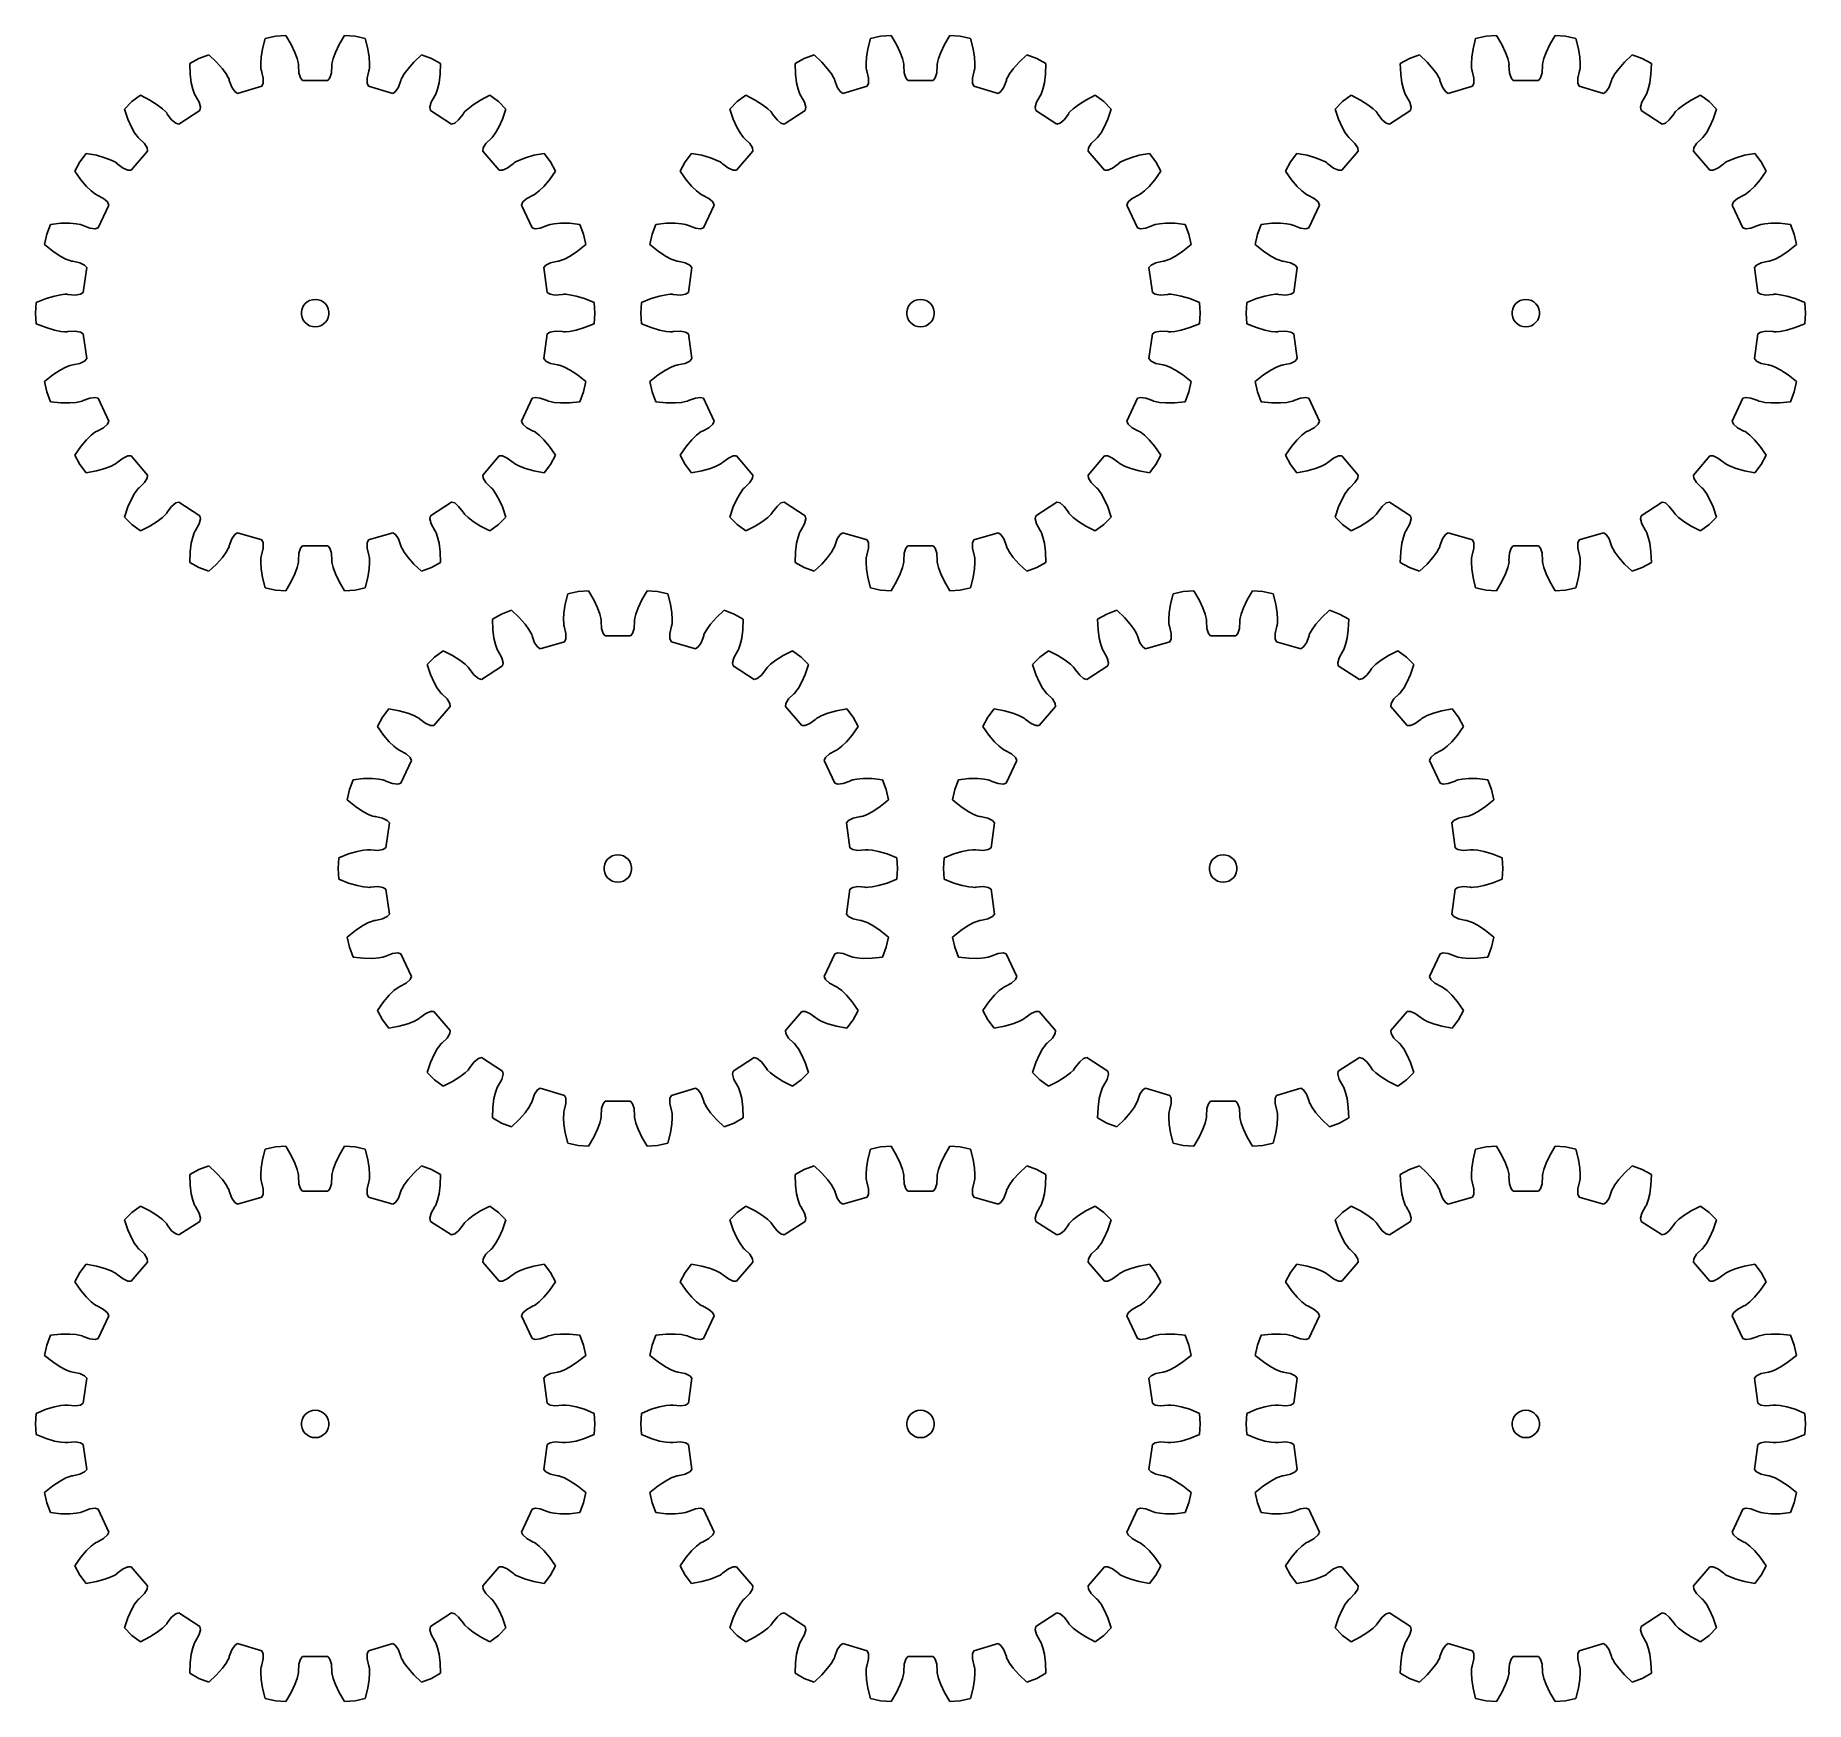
# Model space of a CAD drawing. Extents: x 0 to 193, y 0 to 182.
import ezdxf

# ---------------------------------------------------------------- set-up
doc = ezdxf.new("R2010")
doc.units = 0

msp = doc.modelspace()

# ---------------------------------------------------------------- linework, layer by layer
for p, q in [((26.21, 181.89), (25.08, 181.65)), ((27.36, 181.97), (26.21, 181.89)), ((27.95, 180.97), (27.36, 181.97)), ((33.76, 181.97), (33.17, 180.97)), ((34.91, 181.89), (33.76, 181.97)), ((36.03, 181.65), (34.91, 181.89)), ((92.32, 181.89), (91.2, 181.65)), ((93.47, 181.97), (92.32, 181.89)), ((94.06, 180.97), (93.47, 181.97)), ((99.87, 181.97), (99.28, 180.97)), ((101.02, 181.89), (99.87, 181.97)), ((102.15, 181.65), (101.02, 181.89)), ((158.44, 181.89), (157.31, 181.65)), ((159.59, 181.97), (158.44, 181.89)), ((160.18, 180.97), (159.59, 181.97)), ((165.99, 181.97), (165.4, 180.97)), ((167.14, 181.89), (165.99, 181.97)), ((168.26, 181.65), (167.14, 181.89)), ((18.94, 179.84), (17.86, 179.44)), ((19.79, 179.05), (18.94, 179.84)), ((24.8, 180.52), (24.66, 179.58)), ((25.08, 181.65), (24.8, 180.52)), ((28.35, 180.11), (27.95, 180.97)), ((28.59, 179.44), (28.35, 180.11)), ((32.77, 180.11), (32.53, 179.44)), ((33.17, 180.97), (32.77, 180.11)), ((36.32, 180.52), (36.03, 181.65)), ((36.46, 179.58), (36.32, 180.52)), ((42.17, 179.84), (41.33, 179.05)), ((43.25, 179.44), (42.17, 179.84)), ((85.06, 179.84), (83.98, 179.44)), ((85.9, 179.05), (85.06, 179.84)), ((90.92, 180.52), (90.77, 179.58)), ((91.2, 181.65), (90.92, 180.52)), ((94.46, 180.11), (94.06, 180.97)), ((94.7, 179.44), (94.46, 180.11)), ((98.88, 180.11), (98.65, 179.44)), ((99.28, 180.97), (98.88, 180.11)), ((102.43, 180.52), (102.15, 181.65)), ((102.57, 179.58), (102.43, 180.52)), ((108.29, 179.84), (107.44, 179.05)), ((109.37, 179.44), (108.29, 179.84)), ((151.18, 179.84), (150.09, 179.44)), ((152.02, 179.05), (151.18, 179.84)), ((157.03, 180.52), (156.89, 179.58)), ((157.31, 181.65), (157.03, 180.52)), ((160.58, 180.11), (160.18, 180.97)), ((160.82, 179.44), (160.58, 180.11)), ((165, 180.11), (164.76, 179.44)), ((165.4, 180.97), (165, 180.11)), ((168.55, 180.52), (168.26, 181.65)), ((168.69, 179.58), (168.55, 180.52)), ((174.4, 179.84), (173.56, 179.05)), ((175.48, 179.44), (174.4, 179.84)), ((17.86, 179.44), (16.85, 178.89)), ((16.85, 178.89), (16.9, 177.73)), ((20.42, 178.33), (19.79, 179.05)), ((20.83, 177.76), (20.42, 178.33)), ((24.66, 179.58), (24.62, 178.87)), ((24.62, 178.87), (24.64, 178.41)), ((24.64, 178.41), (24.66, 178.21)), ((24.66, 178.21), (24.7, 178.09)), ((24.7, 178.09), (24.88, 177.31)), ((28.7, 179), (28.59, 179.44)), ((28.73, 178.8), (28.7, 179)), ((28.72, 178.67), (28.73, 178.8)), ((28.78, 177.87), (28.72, 178.67)), ((32.39, 178.67), (32.34, 177.87)), ((32.42, 179), (32.39, 178.8)), ((32.39, 178.8), (32.39, 178.67)), ((32.53, 179.44), (32.42, 179)), ((36.24, 177.31), (36.41, 178.09)), ((36.41, 178.09), (36.45, 178.21)), ((36.45, 178.21), (36.48, 178.41)), ((36.5, 178.87), (36.46, 179.58)), ((36.48, 178.41), (36.5, 178.87)), ((40.7, 178.33), (40.28, 177.76)), ((41.33, 179.05), (40.7, 178.33)), ((44.26, 178.89), (43.25, 179.44)), ((44.22, 177.73), (44.26, 178.89)), ((83.98, 179.44), (82.97, 178.89)), ((82.97, 178.89), (83.01, 177.73)), ((86.53, 178.33), (85.9, 179.05)), ((86.95, 177.76), (86.53, 178.33)), ((90.77, 179.58), (90.73, 178.87)), ((90.73, 178.87), (90.75, 178.41)), ((90.75, 178.41), (90.78, 178.21)), ((90.78, 178.21), (90.82, 178.09)), ((90.82, 178.09), (90.99, 177.31)), ((94.81, 179), (94.7, 179.44)), ((94.84, 178.8), (94.81, 179)), ((94.84, 178.67), (94.84, 178.8)), ((94.9, 177.87), (94.84, 178.67)), ((98.51, 178.67), (98.45, 177.87)), ((98.53, 179), (98.5, 178.8)), ((98.5, 178.8), (98.51, 178.67)), ((98.65, 179.44), (98.53, 179)), ((102.36, 177.31), (102.53, 178.09)), ((102.53, 178.09), (102.57, 178.21)), ((102.61, 178.87), (102.57, 179.58)), ((102.57, 178.21), (102.59, 178.41)), ((102.59, 178.41), (102.61, 178.87)), ((106.81, 178.33), (106.4, 177.76)), ((107.44, 179.05), (106.81, 178.33)), ((110.38, 178.89), (109.37, 179.44)), ((110.33, 177.73), (110.38, 178.89)), ((150.09, 179.44), (149.08, 178.89)), ((149.08, 178.89), (149.13, 177.73)), ((152.65, 178.33), (152.02, 179.05)), ((153.06, 177.76), (152.65, 178.33)), ((156.89, 179.58), (156.85, 178.87)), ((156.85, 178.87), (156.87, 178.41)), ((156.87, 178.41), (156.9, 178.21)), ((156.9, 178.21), (156.94, 178.09)), ((156.94, 178.09), (157.11, 177.31)), ((160.93, 179), (160.82, 179.44)), ((160.96, 178.8), (160.93, 179)), ((160.95, 178.67), (160.96, 178.8)), ((161.01, 177.87), (160.95, 178.67)), ((164.62, 178.67), (164.57, 177.87)), ((164.65, 179), (164.62, 178.8)), ((164.62, 178.8), (164.62, 178.67)), ((164.76, 179.44), (164.65, 179)), ((168.47, 177.31), (168.64, 178.09)), ((168.64, 178.09), (168.68, 178.21)), ((168.68, 178.21), (168.71, 178.41)), ((168.73, 178.87), (168.69, 179.58)), ((168.71, 178.41), (168.73, 178.87)), ((172.93, 178.33), (172.51, 177.76)), ((173.56, 179.05), (172.93, 178.33)), ((176.5, 178.89), (175.48, 179.44)), ((176.45, 177.73), (176.5, 178.89)), ((16.9, 177.73), (17.03, 176.78)), ((17.03, 176.78), (17.19, 176.1)), ((17.19, 176.1), (17.34, 175.66)), ((21.07, 177.36), (20.83, 177.76)), ((21.15, 177.18), (21.07, 177.36)), ((21.18, 177.06), (21.15, 177.18)), ((21.46, 176.31), (21.18, 177.06)), ((21.78, 175.84), (21.46, 176.31)), ((24.72, 176.42), (22.08, 175.64)), ((24.86, 176.74), (24.72, 176.42)), ((24.88, 177.31), (24.86, 176.74)), ((28.95, 177.33), (28.78, 177.87)), ((29.18, 177.06), (28.95, 177.33)), ((31.93, 177.06), (29.18, 177.06)), ((32.17, 177.33), (31.93, 177.06)), ((32.34, 177.87), (32.17, 177.33)), ((36.25, 176.74), (36.24, 177.31)), ((36.4, 176.42), (36.25, 176.74)), ((39.04, 175.64), (36.4, 176.42)), ((39.65, 176.31), (39.34, 175.84)), ((39.93, 177.06), (39.65, 176.31)), ((39.96, 177.18), (39.93, 177.06)), ((40.05, 177.36), (39.96, 177.18)), ((40.28, 177.76), (40.05, 177.36)), ((43.78, 175.66), (43.93, 176.1)), ((43.93, 176.1), (44.09, 176.78)), ((44.09, 176.78), (44.22, 177.73)), ((83.01, 177.73), (83.14, 176.78)), ((83.14, 176.78), (83.3, 176.1)), ((83.3, 176.1), (83.45, 175.66)), ((87.18, 177.36), (86.95, 177.76)), ((87.27, 177.18), (87.18, 177.36)), ((87.3, 177.06), (87.27, 177.18)), ((87.58, 176.31), (87.3, 177.06)), ((87.89, 175.84), (87.58, 176.31)), ((90.83, 176.42), (88.19, 175.64)), ((90.98, 176.74), (90.83, 176.42)), ((90.99, 177.31), (90.98, 176.74)), ((95.06, 177.33), (94.9, 177.87)), ((95.3, 177.06), (95.06, 177.33)), ((98.05, 177.06), (95.3, 177.06)), ((98.28, 177.33), (98.05, 177.06)), ((98.45, 177.87), (98.28, 177.33)), ((102.37, 176.74), (102.36, 177.31)), ((102.51, 176.42), (102.37, 176.74)), ((105.15, 175.64), (102.51, 176.42)), ((105.77, 176.31), (105.45, 175.84)), ((106.05, 177.06), (105.77, 176.31)), ((106.08, 177.18), (106.05, 177.06)), ((106.16, 177.36), (106.08, 177.18)), ((106.4, 177.76), (106.16, 177.36)), ((109.89, 175.66), (110.04, 176.1)), ((110.04, 176.1), (110.2, 176.78)), ((110.2, 176.78), (110.33, 177.73)), ((149.13, 177.73), (149.26, 176.78)), ((149.26, 176.78), (149.42, 176.1)), ((149.42, 176.1), (149.57, 175.66)), ((153.3, 177.36), (153.06, 177.76)), ((153.38, 177.18), (153.3, 177.36)), ((153.41, 177.06), (153.38, 177.18)), ((153.69, 176.31), (153.41, 177.06)), ((154.01, 175.84), (153.69, 176.31)), ((156.95, 176.42), (154.31, 175.64)), ((157.1, 176.74), (156.95, 176.42)), ((157.11, 177.31), (157.1, 176.74)), ((161.18, 177.33), (161.01, 177.87)), ((161.41, 177.06), (161.18, 177.33)), ((164.16, 177.06), (161.41, 177.06)), ((164.4, 177.33), (164.16, 177.06)), ((164.57, 177.87), (164.4, 177.33)), ((168.48, 176.74), (168.47, 177.31)), ((168.63, 176.42), (168.48, 176.74)), ((171.27, 175.64), (168.63, 176.42)), ((171.88, 176.31), (171.57, 175.84)), ((172.16, 177.06), (171.88, 176.31)), ((172.2, 177.18), (172.16, 177.06)), ((172.28, 177.36), (172.2, 177.18)), ((172.51, 177.76), (172.28, 177.36)), ((176.01, 175.66), (176.16, 176.1)), ((176.16, 176.1), (176.32, 176.78)), ((176.32, 176.78), (176.45, 177.73)), ((10.55, 174.74), (9.73, 173.92)), ((11.47, 175.43), (10.55, 174.74)), ((12.5, 174.91), (11.47, 175.43)), ((13.31, 174.4), (12.5, 174.91)), ((13.87, 173.96), (13.31, 174.4)), ((17.34, 175.66), (17.42, 175.48)), ((17.42, 175.48), (17.49, 175.37)), ((17.49, 175.37), (17.88, 174.67)), ((17.88, 174.67), (18.02, 174.12)), ((18.02, 174.12), (17.97, 173.77)), ((22.08, 175.64), (21.78, 175.84)), ((39.34, 175.84), (39.04, 175.64)), ((43.09, 174.12), (43.24, 174.67)), ((43.14, 173.77), (43.09, 174.12)), ((43.24, 174.67), (43.63, 175.37)), ((43.63, 175.37), (43.7, 175.48)), ((43.7, 175.48), (43.78, 175.66)), ((47.8, 174.4), (47.25, 173.96)), ((48.61, 174.91), (47.8, 174.4)), ((49.65, 175.43), (48.61, 174.91)), ((50.57, 174.74), (49.65, 175.43)), ((51.38, 173.92), (50.57, 174.74)), ((76.66, 174.74), (75.85, 173.92)), ((77.59, 175.43), (76.66, 174.74)), ((78.62, 174.91), (77.59, 175.43)), ((79.43, 174.4), (78.62, 174.91)), ((79.99, 173.96), (79.43, 174.4)), ((83.45, 175.66), (83.53, 175.48)), ((83.53, 175.48), (83.61, 175.37)), ((83.61, 175.37), (83.99, 174.67)), ((83.99, 174.67), (84.14, 174.12)), ((84.14, 174.12), (84.09, 173.77)), ((88.19, 175.64), (87.89, 175.84)), ((105.45, 175.84), (105.15, 175.64)), ((109.21, 174.12), (109.36, 174.67)), ((109.26, 173.77), (109.21, 174.12)), ((109.36, 174.67), (109.74, 175.37)), ((109.74, 175.37), (109.81, 175.48)), ((109.81, 175.48), (109.89, 175.66)), ((113.92, 174.4), (113.36, 173.96)), ((114.73, 174.91), (113.92, 174.4)), ((115.76, 175.43), (114.73, 174.91)), ((116.68, 174.74), (115.76, 175.43)), ((117.5, 173.92), (116.68, 174.74)), ((142.78, 174.74), (141.96, 173.92)), ((143.7, 175.43), (142.78, 174.74)), ((144.74, 174.91), (143.7, 175.43)), ((145.54, 174.4), (144.74, 174.91)), ((146.1, 173.96), (145.54, 174.4)), ((149.57, 175.66), (149.65, 175.48)), ((149.65, 175.48), (149.72, 175.37)), ((149.72, 175.37), (150.11, 174.67)), ((150.11, 174.67), (150.26, 174.12)), ((150.26, 174.12), (150.21, 173.77)), ((154.31, 175.64), (154.01, 175.84)), ((171.57, 175.84), (171.27, 175.64)), ((175.32, 174.12), (175.47, 174.67)), ((175.37, 173.77), (175.32, 174.12)), ((175.47, 174.67), (175.86, 175.37)), ((175.86, 175.37), (175.93, 175.48)), ((175.93, 175.48), (176.01, 175.66)), ((180.04, 174.4), (179.48, 173.96)), ((180.84, 174.91), (180.04, 174.4)), ((181.88, 175.43), (180.84, 174.91)), ((182.8, 174.74), (181.88, 175.43)), ((183.62, 173.92), (182.8, 174.74)), ((9.73, 173.92), (10.1, 172.82)), ((10.1, 172.82), (10.49, 171.95)), ((14.21, 173.65), (13.87, 173.96)), ((14.34, 173.5), (14.21, 173.65)), ((14.4, 173.39), (14.34, 173.5)), ((14.88, 172.75), (14.4, 173.39)), ((15.32, 172.38), (14.88, 172.75)), ((15.66, 172.28), (15.32, 172.38)), ((17.97, 173.77), (15.66, 172.28)), ((45.46, 172.28), (43.14, 173.77)), ((45.8, 172.38), (45.46, 172.28)), ((46.23, 172.75), (45.8, 172.38)), ((46.71, 173.39), (46.23, 172.75)), ((46.78, 173.5), (46.71, 173.39)), ((46.91, 173.65), (46.78, 173.5)), ((47.25, 173.96), (46.91, 173.65)), ((50.62, 171.95), (51.01, 172.82)), ((51.01, 172.82), (51.38, 173.92)), ((75.85, 173.92), (76.22, 172.82)), ((76.22, 172.82), (76.61, 171.95)), ((80.32, 173.65), (79.99, 173.96)), ((80.45, 173.5), (80.32, 173.65)), ((80.52, 173.39), (80.45, 173.5)), ((81, 172.75), (80.52, 173.39)), ((81.43, 172.38), (81, 172.75)), ((81.78, 172.28), (81.43, 172.38)), ((84.09, 173.77), (81.78, 172.28)), ((111.57, 172.28), (109.26, 173.77)), ((111.91, 172.38), (111.57, 172.28)), ((112.35, 172.75), (111.91, 172.38)), ((112.83, 173.39), (112.35, 172.75)), ((112.89, 173.5), (112.83, 173.39)), ((113.02, 173.65), (112.89, 173.5)), ((113.36, 173.96), (113.02, 173.65)), ((116.74, 171.95), (117.13, 172.82)), ((117.13, 172.82), (117.5, 173.92)), ((141.96, 173.92), (142.33, 172.82)), ((142.33, 172.82), (142.72, 171.95)), ((146.44, 173.65), (146.1, 173.96)), ((146.57, 173.5), (146.44, 173.65)), ((146.63, 173.39), (146.57, 173.5)), ((147.11, 172.75), (146.63, 173.39)), ((147.55, 172.38), (147.11, 172.75)), ((147.89, 172.28), (147.55, 172.38)), ((150.21, 173.77), (147.89, 172.28)), ((177.69, 172.28), (175.37, 173.77)), ((178.03, 172.38), (177.69, 172.28)), ((178.46, 172.75), (178.03, 172.38)), ((178.94, 173.39), (178.46, 172.75)), ((179.01, 173.5), (178.94, 173.39)), ((179.14, 173.65), (179.01, 173.5)), ((179.48, 173.96), (179.14, 173.65)), ((182.85, 171.95), (183.24, 172.82)), ((183.24, 172.82), (183.62, 173.92)), ((10.49, 171.95), (10.84, 171.34)), ((10.84, 171.34), (11.11, 170.96)), ((11.11, 170.96), (11.23, 170.81)), ((11.23, 170.81), (11.33, 170.73)), ((11.33, 170.73), (11.9, 170.16)), ((11.9, 170.16), (12.2, 169.68)), ((48.92, 169.68), (49.21, 170.16)), ((49.21, 170.16), (49.78, 170.73)), ((49.78, 170.73), (49.88, 170.81)), ((49.88, 170.81), (50.01, 170.96)), ((50.01, 170.96), (50.27, 171.34)), ((50.27, 171.34), (50.62, 171.95)), ((76.61, 171.95), (76.96, 171.34)), ((76.96, 171.34), (77.22, 170.96)), ((77.22, 170.96), (77.35, 170.81)), ((77.35, 170.81), (77.45, 170.73)), ((77.45, 170.73), (78.02, 170.16)), ((78.02, 170.16), (78.32, 169.68)), ((115.03, 169.68), (115.33, 170.16)), ((115.33, 170.16), (115.9, 170.73)), ((115.9, 170.73), (116, 170.81)), ((116, 170.81), (116.12, 170.96)), ((116.12, 170.96), (116.39, 171.34)), ((116.39, 171.34), (116.74, 171.95)), ((142.72, 171.95), (143.07, 171.34)), ((143.07, 171.34), (143.34, 170.96)), ((143.34, 170.96), (143.47, 170.81)), ((143.47, 170.81), (143.57, 170.73)), ((143.57, 170.73), (144.13, 170.16)), ((144.13, 170.16), (144.43, 169.68)), ((181.15, 169.68), (181.44, 170.16)), ((181.44, 170.16), (182.01, 170.73)), ((182.01, 170.73), (182.11, 170.81)), ((182.11, 170.81), (182.24, 170.96)), ((182.24, 170.96), (182.51, 171.34)), ((182.51, 171.34), (182.85, 171.95)), ((5.54, 169.09), (4.85, 168.17)), ((6.68, 168.88), (5.54, 169.09)), ((7.6, 168.62), (6.68, 168.88)), ((8.26, 168.36), (7.6, 168.62)), ((8.67, 168.15), (8.26, 168.36)), ((12.25, 169.33), (10.45, 167.25)), ((12.2, 169.68), (12.25, 169.33)), ((48.86, 169.33), (48.92, 169.68)), ((50.67, 167.25), (48.86, 169.33)), ((52.86, 168.36), (52.45, 168.15)), ((53.52, 168.62), (52.86, 168.36)), ((54.43, 168.88), (53.52, 168.62)), ((55.57, 169.09), (54.43, 168.88)), ((56.26, 168.17), (55.57, 169.09)), ((71.66, 169.09), (70.97, 168.17)), ((72.8, 168.88), (71.66, 169.09)), ((73.72, 168.62), (72.8, 168.88)), ((74.37, 168.36), (73.72, 168.62)), ((74.79, 168.15), (74.37, 168.36)), ((78.37, 169.33), (76.57, 167.25)), ((78.32, 169.68), (78.37, 169.33)), ((114.98, 169.33), (115.03, 169.68)), ((116.78, 167.25), (114.98, 169.33)), ((118.97, 168.36), (118.56, 168.15)), ((119.63, 168.62), (118.97, 168.36)), ((120.55, 168.88), (119.63, 168.62)), ((121.69, 169.09), (120.55, 168.88)), ((122.38, 168.17), (121.69, 169.09)), ((137.77, 169.09), (137.08, 168.17)), ((138.91, 168.88), (137.77, 169.09)), ((139.83, 168.62), (138.91, 168.88)), ((140.49, 168.36), (139.83, 168.62)), ((140.9, 168.15), (140.49, 168.36)), ((144.48, 169.33), (142.68, 167.25)), ((144.43, 169.68), (144.48, 169.33)), ((181.1, 169.33), (181.15, 169.68)), ((182.9, 167.25), (181.1, 169.33)), ((185.09, 168.36), (184.68, 168.15)), ((185.75, 168.62), (185.09, 168.36)), ((186.66, 168.88), (185.75, 168.62)), ((187.8, 169.09), (186.66, 168.88)), ((188.5, 168.17), (187.8, 169.09)), ((4.85, 168.17), (4.3, 167.15)), ((4.3, 167.15), (4.96, 166.2)), ((8.84, 168.04), (8.67, 168.15)), ((8.93, 167.96), (8.84, 168.04)), ((9.57, 167.48), (8.93, 167.96)), ((10.09, 167.25), (9.57, 167.48)), ((10.45, 167.25), (10.09, 167.25)), ((51.02, 167.25), (50.67, 167.25)), ((51.54, 167.48), (51.02, 167.25)), ((52.19, 167.96), (51.54, 167.48)), ((52.28, 168.04), (52.19, 167.96)), ((52.45, 168.15), (52.28, 168.04)), ((56.15, 166.2), (56.82, 167.15)), ((56.82, 167.15), (56.26, 168.17)), ((70.97, 168.17), (70.41, 167.15)), ((70.41, 167.15), (71.08, 166.2)), ((74.95, 168.04), (74.79, 168.15)), ((75.05, 167.96), (74.95, 168.04)), ((75.69, 167.48), (75.05, 167.96)), ((76.21, 167.25), (75.69, 167.48)), ((76.57, 167.25), (76.21, 167.25)), ((117.14, 167.25), (116.78, 167.25)), ((117.66, 167.48), (117.14, 167.25)), ((118.3, 167.96), (117.66, 167.48)), ((118.39, 168.04), (118.3, 167.96)), ((118.56, 168.15), (118.39, 168.04)), ((122.27, 166.2), (122.93, 167.15)), ((122.93, 167.15), (122.38, 168.17)), ((137.08, 168.17), (136.53, 167.15)), ((136.53, 167.15), (137.19, 166.2)), ((141.07, 168.04), (140.9, 168.15)), ((141.16, 167.96), (141.07, 168.04)), ((141.8, 167.48), (141.16, 167.96)), ((142.32, 167.25), (141.8, 167.48)), ((142.68, 167.25), (142.32, 167.25)), ((183.25, 167.25), (182.9, 167.25)), ((183.77, 167.48), (183.25, 167.25)), ((184.42, 167.96), (183.77, 167.48)), ((184.51, 168.04), (184.42, 167.96)), ((184.68, 168.15), (184.51, 168.04)), ((188.38, 166.2), (189.05, 167.15)), ((189.05, 167.15), (188.5, 168.17)), ((4.96, 166.2), (5.58, 165.48)), ((5.58, 165.48), (6.09, 164.99)), ((6.09, 164.99), (6.45, 164.7)), ((6.45, 164.7), (6.62, 164.59)), ((6.62, 164.59), (6.74, 164.54)), ((6.74, 164.54), (7.44, 164.16)), ((53.67, 164.16), (54.38, 164.54)), ((54.38, 164.54), (54.5, 164.59)), ((54.5, 164.59), (54.66, 164.7)), ((54.66, 164.7), (55.02, 164.99)), ((55.02, 164.99), (55.53, 165.48)), ((55.53, 165.48), (56.15, 166.2)), ((71.08, 166.2), (71.7, 165.48)), ((71.7, 165.48), (72.21, 164.99)), ((72.21, 164.99), (72.57, 164.7)), ((72.57, 164.7), (72.73, 164.59)), ((72.73, 164.59), (72.85, 164.54)), ((72.85, 164.54), (73.56, 164.16)), ((119.79, 164.16), (120.5, 164.54)), ((120.5, 164.54), (120.61, 164.59)), ((120.61, 164.59), (120.78, 164.7)), ((120.78, 164.7), (121.14, 164.99)), ((121.14, 164.99), (121.65, 165.48)), ((121.65, 165.48), (122.27, 166.2)), ((137.19, 166.2), (137.81, 165.48)), ((137.81, 165.48), (138.32, 164.99)), ((138.32, 164.99), (138.68, 164.7)), ((138.68, 164.7), (138.85, 164.59)), ((138.85, 164.59), (138.97, 164.54)), ((138.97, 164.54), (139.67, 164.16)), ((185.91, 164.16), (186.61, 164.54)), ((186.61, 164.54), (186.73, 164.59)), ((186.73, 164.59), (186.89, 164.7)), ((186.89, 164.7), (187.25, 164.99)), ((187.25, 164.99), (187.76, 165.48)), ((187.76, 165.48), (188.38, 166.2)), ((8.01, 163.45), (6.87, 160.95)), ((7.44, 164.16), (7.86, 163.78)), ((7.86, 163.78), (8.01, 163.45)), ((53.1, 163.45), (53.25, 163.78)), ((54.25, 160.95), (53.1, 163.45)), ((53.25, 163.78), (53.67, 164.16)), ((74.13, 163.45), (72.98, 160.95)), ((73.56, 164.16), (73.98, 163.78)), ((73.98, 163.78), (74.13, 163.45)), ((119.22, 163.45), (119.37, 163.78)), ((120.36, 160.95), (119.22, 163.45)), ((119.37, 163.78), (119.79, 164.16)), ((140.24, 163.45), (139.1, 160.95)), ((139.67, 164.16), (140.09, 163.78)), ((140.09, 163.78), (140.24, 163.45)), ((185.34, 163.45), (185.48, 163.78)), ((186.48, 160.95), (185.34, 163.45)), ((185.48, 163.78), (185.91, 164.16)), ((1.64, 161.33), (1.24, 160.25)), ((2.79, 161.45), (1.64, 161.33)), ((3.75, 161.46), (2.79, 161.45)), ((4.45, 161.4), (3.75, 161.46)), ((4.91, 161.31), (4.45, 161.4)), ((5.1, 161.26), (4.91, 161.31)), ((5.21, 161.2), (5.1, 161.26)), ((5.96, 160.92), (5.21, 161.2)), ((6.53, 160.85), (5.96, 160.92)), ((6.87, 160.95), (6.53, 160.85)), ((54.59, 160.85), (54.25, 160.95)), ((55.15, 160.92), (54.59, 160.85)), ((55.9, 161.2), (55.15, 160.92)), ((56.02, 161.26), (55.9, 161.2)), ((56.21, 161.31), (56.02, 161.26)), ((56.66, 161.4), (56.21, 161.31)), ((57.37, 161.46), (56.66, 161.4)), ((58.32, 161.45), (57.37, 161.46)), ((59.47, 161.33), (58.32, 161.45)), ((59.88, 160.25), (59.47, 161.33)), ((67.76, 161.33), (67.35, 160.25)), ((68.91, 161.45), (67.76, 161.33)), ((69.86, 161.46), (68.91, 161.45)), ((70.57, 161.4), (69.86, 161.46)), ((71.02, 161.31), (70.57, 161.4)), ((71.21, 161.26), (71.02, 161.31)), ((71.33, 161.2), (71.21, 161.26)), ((72.08, 160.92), (71.33, 161.2)), ((72.64, 160.85), (72.08, 160.92)), ((72.98, 160.95), (72.64, 160.85)), ((120.7, 160.85), (120.36, 160.95)), ((121.27, 160.92), (120.7, 160.85)), ((122.02, 161.2), (121.27, 160.92)), ((122.13, 161.26), (122.02, 161.2)), ((122.32, 161.31), (122.13, 161.26)), ((122.78, 161.4), (122.32, 161.31)), ((123.48, 161.46), (122.78, 161.4)), ((124.44, 161.45), (123.48, 161.46)), ((125.59, 161.33), (124.44, 161.45)), ((125.99, 160.25), (125.59, 161.33)), ((133.87, 161.33), (133.47, 160.25)), ((135.03, 161.45), (133.87, 161.33)), ((135.98, 161.46), (135.03, 161.45)), ((136.68, 161.4), (135.98, 161.46)), ((137.14, 161.31), (136.68, 161.4)), ((137.33, 161.26), (137.14, 161.31)), ((137.44, 161.2), (137.33, 161.26)), ((138.19, 160.92), (137.44, 161.2)), ((138.76, 160.85), (138.19, 160.92)), ((139.1, 160.95), (138.76, 160.85)), ((186.82, 160.85), (186.48, 160.95)), ((187.38, 160.92), (186.82, 160.85)), ((188.14, 161.2), (187.38, 160.92)), ((188.25, 161.26), (188.14, 161.2)), ((188.44, 161.31), (188.25, 161.26)), ((188.89, 161.4), (188.44, 161.31)), ((189.6, 161.46), (188.89, 161.4)), ((190.55, 161.45), (189.6, 161.46)), ((191.71, 161.33), (190.55, 161.45)), ((192.11, 160.25), (191.71, 161.33)), ((1.24, 160.25), (0.99, 159.13)), ((0.99, 159.13), (1.9, 158.4)), ((59.22, 158.4), (60.12, 159.13)), ((60.12, 159.13), (59.88, 160.25)), ((67.35, 160.25), (67.11, 159.13)), ((67.11, 159.13), (68.01, 158.4)), ((125.33, 158.4), (126.24, 159.13)), ((126.24, 159.13), (125.99, 160.25)), ((133.47, 160.25), (133.22, 159.13)), ((133.22, 159.13), (134.13, 158.4)), ((191.45, 158.4), (192.35, 159.13)), ((192.35, 159.13), (192.11, 160.25)), ((1.9, 158.4), (2.7, 157.88)), ((2.7, 157.88), (3.32, 157.55)), ((3.32, 157.55), (3.75, 157.38)), ((3.75, 157.38), (3.94, 157.32)), ((3.94, 157.32), (4.07, 157.31)), ((4.07, 157.31), (4.85, 157.14)), ((4.85, 157.14), (5.36, 156.89)), ((5.6, 156.62), (5.21, 153.9)), ((5.36, 156.89), (5.6, 156.62)), ((55.52, 156.62), (55.75, 156.89)), ((55.91, 153.9), (55.52, 156.62)), ((55.75, 156.89), (56.26, 157.14)), ((56.26, 157.14), (57.05, 157.31)), ((57.05, 157.31), (57.17, 157.32)), ((57.17, 157.32), (57.36, 157.38)), ((57.36, 157.38), (57.79, 157.55)), ((57.79, 157.55), (58.42, 157.88)), ((58.42, 157.88), (59.22, 158.4)), ((68.01, 158.4), (68.81, 157.88)), ((68.81, 157.88), (69.44, 157.55)), ((69.44, 157.55), (69.87, 157.38)), ((69.87, 157.38), (70.06, 157.32)), ((70.06, 157.32), (70.18, 157.31)), ((70.18, 157.31), (70.97, 157.14)), ((70.97, 157.14), (71.48, 156.89)), ((71.71, 156.62), (71.32, 153.9)), ((71.48, 156.89), (71.71, 156.62)), ((121.63, 156.62), (121.87, 156.89)), ((122.03, 153.9), (121.63, 156.62)), ((121.87, 156.89), (122.38, 157.14)), ((122.38, 157.14), (123.16, 157.31)), ((123.16, 157.31), (123.29, 157.32)), ((123.29, 157.32), (123.48, 157.38)), ((123.48, 157.38), (123.91, 157.55)), ((123.91, 157.55), (124.53, 157.88)), ((124.53, 157.88), (125.33, 158.4)), ((134.13, 158.4), (134.93, 157.88)), ((134.93, 157.88), (135.55, 157.55)), ((135.55, 157.55), (135.98, 157.38)), ((135.98, 157.38), (136.17, 157.32)), ((136.17, 157.32), (136.3, 157.31)), ((136.3, 157.31), (137.08, 157.14)), ((137.08, 157.14), (137.6, 156.89)), ((137.83, 156.62), (137.44, 153.9)), ((137.6, 156.89), (137.83, 156.62)), ((187.75, 156.62), (187.98, 156.89)), ((188.14, 153.9), (187.75, 156.62)), ((187.98, 156.89), (188.49, 157.14)), ((188.49, 157.14), (189.28, 157.31)), ((189.28, 157.31), (189.41, 157.32)), ((189.41, 157.32), (189.6, 157.38)), ((189.6, 157.38), (190.02, 157.55)), ((190.02, 157.55), (190.65, 157.88)), ((190.65, 157.88), (191.45, 158.4)), ((0.08, 152.8), (0, 151.64)), ((1.16, 153.23), (0.08, 152.8)), ((2.07, 153.51), (1.16, 153.23)), ((2.76, 153.65), (2.07, 153.51)), ((3.22, 153.7), (2.76, 153.65)), ((3.42, 153.7), (3.22, 153.7)), ((3.54, 153.67), (3.42, 153.7)), ((4.35, 153.62), (3.54, 153.67)), ((4.91, 153.71), (4.35, 153.62)), ((5.21, 153.9), (4.91, 153.71)), ((29.44, 152.65), (29.68, 152.86)), ((29.68, 152.86), (29.95, 153.02)), ((29.95, 153.02), (30.25, 153.11)), ((30.25, 153.11), (30.56, 153.14)), ((30.56, 153.14), (30.87, 153.11)), ((30.87, 153.11), (31.17, 153.02)), ((31.17, 153.02), (31.44, 152.86)), ((31.44, 152.86), (31.67, 152.65)), ((56.21, 153.71), (55.91, 153.9)), ((56.77, 153.62), (56.21, 153.71)), ((57.57, 153.67), (56.77, 153.62)), ((57.7, 153.7), (57.57, 153.67)), ((57.89, 153.7), (57.7, 153.7)), ((58.35, 153.65), (57.89, 153.7)), ((59.05, 153.51), (58.35, 153.65)), ((59.96, 153.23), (59.05, 153.51)), ((61.03, 152.8), (59.96, 153.23)), ((61.12, 151.64), (61.03, 152.8)), ((66.2, 152.8), (66.12, 151.64)), ((67.27, 153.23), (66.2, 152.8)), ((68.18, 153.51), (67.27, 153.23)), ((68.88, 153.65), (68.18, 153.51)), ((69.34, 153.7), (68.88, 153.65)), ((69.54, 153.7), (69.34, 153.7)), ((69.66, 153.67), (69.54, 153.7)), ((70.46, 153.62), (69.66, 153.67)), ((71.02, 153.71), (70.46, 153.62)), ((71.32, 153.9), (71.02, 153.71)), ((95.56, 152.65), (95.79, 152.86)), ((95.79, 152.86), (96.06, 153.02)), ((96.06, 153.02), (96.36, 153.11)), ((96.36, 153.11), (96.67, 153.14)), ((96.67, 153.14), (96.99, 153.11)), ((96.99, 153.11), (97.28, 153.02)), ((97.28, 153.02), (97.55, 152.86)), ((97.55, 152.86), (97.79, 152.65)), ((122.32, 153.71), (122.03, 153.9)), ((122.88, 153.62), (122.32, 153.71)), ((123.69, 153.67), (122.88, 153.62)), ((123.81, 153.7), (123.69, 153.67)), ((124.01, 153.7), (123.81, 153.7)), ((124.47, 153.65), (124.01, 153.7)), ((125.16, 153.51), (124.47, 153.65)), ((126.08, 153.23), (125.16, 153.51)), ((127.15, 152.8), (126.08, 153.23)), ((127.23, 151.64), (127.15, 152.8)), ((132.31, 152.8), (132.23, 151.64)), ((133.39, 153.23), (132.31, 152.8)), ((134.3, 153.51), (133.39, 153.23)), ((134.99, 153.65), (134.3, 153.51)), ((135.45, 153.7), (134.99, 153.65)), ((135.65, 153.7), (135.45, 153.7)), ((135.78, 153.67), (135.65, 153.7)), ((136.58, 153.62), (135.78, 153.67)), ((137.14, 153.71), (136.58, 153.62)), ((137.44, 153.9), (137.14, 153.71)), ((161.67, 152.65), (161.91, 152.86)), ((161.91, 152.86), (162.18, 153.02)), ((162.18, 153.02), (162.48, 153.11)), ((162.48, 153.11), (162.79, 153.14)), ((162.79, 153.14), (163.1, 153.11)), ((163.1, 153.11), (163.4, 153.02)), ((163.4, 153.02), (163.67, 152.86)), ((163.67, 152.86), (163.9, 152.65)), ((188.44, 153.71), (188.14, 153.9)), ((189, 153.62), (188.44, 153.71)), ((189.8, 153.67), (189, 153.62)), ((189.93, 153.7), (189.8, 153.67)), ((190.13, 153.7), (189.93, 153.7)), ((190.58, 153.65), (190.13, 153.7)), ((191.28, 153.51), (190.58, 153.65)), ((192.19, 153.23), (191.28, 153.51)), ((193.26, 152.8), (192.19, 153.23)), ((193.35, 151.64), (193.26, 152.8)), ((0, 151.64), (0.08, 150.49)), ((29.07, 151.8), (29.13, 152.11)), ((29.07, 151.49), (29.07, 151.8)), ((29.13, 151.18), (29.07, 151.49)), ((29.13, 152.11), (29.26, 152.39)), ((29.26, 150.89), (29.13, 151.18)), ((29.26, 152.39), (29.44, 152.65)), ((29.44, 150.64), (29.26, 150.89)), ((31.67, 152.65), (31.86, 152.39)), ((31.86, 150.89), (31.67, 150.64)), ((31.86, 152.39), (31.98, 152.11)), ((31.98, 151.18), (31.86, 150.89)), ((31.98, 152.11), (32.05, 151.8)), ((32.05, 151.49), (31.98, 151.18)), ((32.05, 151.8), (32.05, 151.49)), ((61.03, 150.49), (61.12, 151.64)), ((66.12, 151.64), (66.2, 150.49)), ((95.18, 151.8), (95.25, 152.11)), ((95.18, 151.49), (95.18, 151.8)), ((95.25, 151.18), (95.18, 151.49)), ((95.25, 152.11), (95.37, 152.39)), ((95.37, 150.89), (95.25, 151.18)), ((95.37, 152.39), (95.56, 152.65)), ((95.56, 150.64), (95.37, 150.89)), ((97.79, 152.65), (97.97, 152.39)), ((97.97, 150.89), (97.79, 150.64)), ((97.97, 152.39), (98.1, 152.11)), ((98.1, 151.18), (97.97, 150.89)), ((98.1, 152.11), (98.17, 151.8)), ((98.17, 151.49), (98.1, 151.18)), ((98.17, 151.8), (98.17, 151.49)), ((127.15, 150.49), (127.23, 151.64)), ((132.23, 151.64), (132.31, 150.49)), ((161.3, 151.8), (161.36, 152.11)), ((161.3, 151.49), (161.3, 151.8)), ((161.36, 151.18), (161.3, 151.49)), ((161.36, 152.11), (161.49, 152.39)), ((161.49, 150.89), (161.36, 151.18)), ((161.49, 152.39), (161.67, 152.65)), ((161.67, 150.64), (161.49, 150.89)), ((163.9, 152.65), (164.09, 152.39)), ((164.09, 150.89), (163.9, 150.64)), ((164.09, 152.39), (164.22, 152.11)), ((164.22, 151.18), (164.09, 150.89)), ((164.22, 152.11), (164.28, 151.8)), ((164.28, 151.49), (164.22, 151.18)), ((164.28, 151.8), (164.28, 151.49)), ((193.26, 150.49), (193.35, 151.64)), ((0.08, 150.49), (1.16, 150.06)), ((1.16, 150.06), (2.07, 149.78)), ((2.07, 149.78), (2.76, 149.64)), ((2.76, 149.64), (3.22, 149.59)), ((3.22, 149.59), (3.42, 149.59)), ((3.42, 149.59), (3.54, 149.62)), ((3.54, 149.62), (4.35, 149.67)), ((4.35, 149.67), (4.91, 149.58)), ((4.91, 149.58), (5.21, 149.39)), ((5.21, 149.39), (5.6, 146.67)), ((29.68, 150.43), (29.44, 150.64)), ((29.95, 150.27), (29.68, 150.43)), ((30.25, 150.18), (29.95, 150.27)), ((30.56, 150.14), (30.25, 150.18)), ((30.87, 150.18), (30.56, 150.14)), ((31.17, 150.27), (30.87, 150.18)), ((31.44, 150.43), (31.17, 150.27)), ((31.67, 150.64), (31.44, 150.43)), ((55.52, 146.67), (55.91, 149.39)), ((55.91, 149.39), (56.21, 149.58)), ((56.21, 149.58), (56.77, 149.67)), ((56.77, 149.67), (57.57, 149.62)), ((57.57, 149.62), (57.7, 149.59)), ((57.7, 149.59), (57.89, 149.59)), ((57.89, 149.59), (58.35, 149.64)), ((58.35, 149.64), (59.05, 149.78)), ((59.05, 149.78), (59.96, 150.06)), ((59.96, 150.06), (61.03, 150.49)), ((66.2, 150.49), (67.27, 150.06)), ((67.27, 150.06), (68.18, 149.78)), ((68.18, 149.78), (68.88, 149.64)), ((68.88, 149.64), (69.34, 149.59)), ((69.34, 149.59), (69.54, 149.59)), ((69.54, 149.59), (69.66, 149.62)), ((69.66, 149.62), (70.46, 149.67)), ((70.46, 149.67), (71.02, 149.58)), ((71.02, 149.58), (71.32, 149.39)), ((71.32, 149.39), (71.71, 146.67)), ((95.79, 150.43), (95.56, 150.64)), ((96.06, 150.27), (95.79, 150.43)), ((96.36, 150.18), (96.06, 150.27)), ((96.67, 150.14), (96.36, 150.18)), ((96.99, 150.18), (96.67, 150.14)), ((97.28, 150.27), (96.99, 150.18)), ((97.55, 150.43), (97.28, 150.27)), ((97.79, 150.64), (97.55, 150.43)), ((121.63, 146.67), (122.03, 149.39)), ((122.03, 149.39), (122.32, 149.58)), ((122.32, 149.58), (122.88, 149.67)), ((122.88, 149.67), (123.69, 149.62)), ((123.69, 149.62), (123.81, 149.59)), ((123.81, 149.59), (124.01, 149.59)), ((124.01, 149.59), (124.47, 149.64)), ((124.47, 149.64), (125.16, 149.78)), ((125.16, 149.78), (126.08, 150.06)), ((126.08, 150.06), (127.15, 150.49)), ((132.31, 150.49), (133.39, 150.06)), ((133.39, 150.06), (134.3, 149.78)), ((134.3, 149.78), (134.99, 149.64)), ((134.99, 149.64), (135.45, 149.59)), ((135.45, 149.59), (135.65, 149.59)), ((135.65, 149.59), (135.78, 149.62)), ((135.78, 149.62), (136.58, 149.67)), ((136.58, 149.67), (137.14, 149.58)), ((137.14, 149.58), (137.44, 149.39)), ((137.44, 149.39), (137.83, 146.67)), ((161.91, 150.43), (161.67, 150.64)), ((162.18, 150.27), (161.91, 150.43)), ((162.48, 150.18), (162.18, 150.27)), ((162.79, 150.14), (162.48, 150.18)), ((163.1, 150.18), (162.79, 150.14)), ((163.4, 150.27), (163.1, 150.18)), ((163.67, 150.43), (163.4, 150.27)), ((163.9, 150.64), (163.67, 150.43)), ((187.75, 146.67), (188.14, 149.39)), ((188.14, 149.39), (188.44, 149.58)), ((188.44, 149.58), (189, 149.67)), ((189, 149.67), (189.8, 149.62)), ((189.8, 149.62), (189.93, 149.59)), ((189.93, 149.59), (190.13, 149.59)), ((190.13, 149.59), (190.58, 149.64)), ((190.58, 149.64), (191.28, 149.78)), ((191.28, 149.78), (192.19, 150.06)), ((192.19, 150.06), (193.26, 150.49)), ((2.7, 145.41), (1.9, 144.89)), ((3.32, 145.74), (2.7, 145.41)), ((3.75, 145.91), (3.32, 145.74)), ((3.94, 145.97), (3.75, 145.91)), ((4.07, 145.98), (3.94, 145.97)), ((4.85, 146.15), (4.07, 145.98)), ((5.36, 146.4), (4.85, 146.15)), ((5.6, 146.67), (5.36, 146.4)), ((55.75, 146.4), (55.52, 146.67)), ((56.26, 146.15), (55.75, 146.4)), ((57.05, 145.98), (56.26, 146.15)), ((57.17, 145.97), (57.05, 145.98)), ((57.36, 145.91), (57.17, 145.97)), ((57.79, 145.74), (57.36, 145.91)), ((58.42, 145.41), (57.79, 145.74)), ((59.22, 144.89), (58.42, 145.41)), ((68.81, 145.41), (68.01, 144.89)), ((69.44, 145.74), (68.81, 145.41)), ((69.87, 145.91), (69.44, 145.74)), ((70.06, 145.97), (69.87, 145.91)), ((70.18, 145.98), (70.06, 145.97)), ((70.97, 146.15), (70.18, 145.98)), ((71.48, 146.4), (70.97, 146.15)), ((71.71, 146.67), (71.48, 146.4)), ((121.87, 146.4), (121.63, 146.67)), ((122.38, 146.15), (121.87, 146.4)), ((123.16, 145.98), (122.38, 146.15)), ((123.29, 145.97), (123.16, 145.98)), ((123.48, 145.91), (123.29, 145.97)), ((123.91, 145.74), (123.48, 145.91)), ((124.53, 145.41), (123.91, 145.74)), ((125.33, 144.89), (124.53, 145.41)), ((134.93, 145.41), (134.13, 144.89)), ((135.55, 145.74), (134.93, 145.41)), ((135.98, 145.91), (135.55, 145.74)), ((136.17, 145.97), (135.98, 145.91)), ((136.3, 145.98), (136.17, 145.97)), ((137.08, 146.15), (136.3, 145.98)), ((137.6, 146.4), (137.08, 146.15)), ((137.83, 146.67), (137.6, 146.4)), ((187.98, 146.4), (187.75, 146.67)), ((188.49, 146.15), (187.98, 146.4)), ((189.28, 145.98), (188.49, 146.15)), ((189.41, 145.97), (189.28, 145.98)), ((189.6, 145.91), (189.41, 145.97)), ((190.02, 145.74), (189.6, 145.91)), ((190.65, 145.41), (190.02, 145.74)), ((191.45, 144.89), (190.65, 145.41)), ((1.9, 144.89), (0.99, 144.16)), ((0.99, 144.16), (1.24, 143.04)), ((60.12, 144.16), (59.22, 144.89)), ((59.88, 143.04), (60.12, 144.16)), ((68.01, 144.89), (67.11, 144.16)), ((67.11, 144.16), (67.35, 143.04)), ((126.24, 144.16), (125.33, 144.89)), ((125.99, 143.04), (126.24, 144.16)), ((134.13, 144.89), (133.22, 144.16)), ((133.22, 144.16), (133.47, 143.04)), ((192.35, 144.16), (191.45, 144.89)), ((192.11, 143.04), (192.35, 144.16)), ((1.24, 143.04), (1.64, 141.96)), ((1.64, 141.96), (2.79, 141.84)), ((2.79, 141.84), (3.75, 141.83)), ((3.75, 141.83), (4.45, 141.89)), ((4.45, 141.89), (4.91, 141.98)), ((4.91, 141.98), (5.1, 142.03)), ((5.1, 142.03), (5.21, 142.09)), ((5.21, 142.09), (5.96, 142.37)), ((5.96, 142.37), (6.53, 142.44)), ((6.53, 142.44), (6.87, 142.34)), ((6.87, 142.34), (8.01, 139.84)), ((53.1, 139.84), (54.25, 142.34)), ((54.25, 142.34), (54.59, 142.44)), ((54.59, 142.44), (55.15, 142.37)), ((55.15, 142.37), (55.9, 142.09)), ((55.9, 142.09), (56.02, 142.03)), ((56.02, 142.03), (56.21, 141.98)), ((56.21, 141.98), (56.66, 141.89)), ((56.66, 141.89), (57.37, 141.83)), ((57.37, 141.83), (58.32, 141.84)), ((58.32, 141.84), (59.47, 141.96)), ((59.47, 141.96), (59.88, 143.04)), ((67.35, 143.04), (67.76, 141.96)), ((67.76, 141.96), (68.91, 141.84)), ((68.91, 141.84), (69.86, 141.83)), ((69.86, 141.83), (70.57, 141.89)), ((70.57, 141.89), (71.02, 141.98)), ((71.02, 141.98), (71.21, 142.03)), ((71.21, 142.03), (71.33, 142.09)), ((71.33, 142.09), (72.08, 142.37)), ((72.08, 142.37), (72.64, 142.44)), ((72.64, 142.44), (72.98, 142.34)), ((72.98, 142.34), (74.13, 139.84)), ((119.22, 139.84), (120.36, 142.34)), ((120.36, 142.34), (120.7, 142.44)), ((120.7, 142.44), (121.27, 142.37)), ((121.27, 142.37), (122.02, 142.09)), ((122.02, 142.09), (122.13, 142.03)), ((122.13, 142.03), (122.32, 141.98)), ((122.32, 141.98), (122.78, 141.89)), ((122.78, 141.89), (123.48, 141.83)), ((123.48, 141.83), (124.44, 141.84)), ((124.44, 141.84), (125.59, 141.96)), ((125.59, 141.96), (125.99, 143.04)), ((133.47, 143.04), (133.87, 141.96)), ((133.87, 141.96), (135.03, 141.84)), ((135.03, 141.84), (135.98, 141.83)), ((135.98, 141.83), (136.68, 141.89)), ((136.68, 141.89), (137.14, 141.98)), ((137.14, 141.98), (137.33, 142.03)), ((137.33, 142.03), (137.44, 142.09)), ((137.44, 142.09), (138.19, 142.37)), ((138.19, 142.37), (138.76, 142.44)), ((138.76, 142.44), (139.1, 142.34)), ((139.1, 142.34), (140.24, 139.84)), ((185.34, 139.84), (186.48, 142.34)), ((186.48, 142.34), (186.82, 142.44)), ((186.82, 142.44), (187.38, 142.37)), ((187.38, 142.37), (188.14, 142.09)), ((188.14, 142.09), (188.25, 142.03)), ((188.25, 142.03), (188.44, 141.98)), ((188.44, 141.98), (188.89, 141.89)), ((188.89, 141.89), (189.6, 141.83)), ((189.6, 141.83), (190.55, 141.84)), ((190.55, 141.84), (191.71, 141.96)), ((191.71, 141.96), (192.11, 143.04)), ((7.86, 139.51), (7.44, 139.13)), ((8.01, 139.84), (7.86, 139.51)), ((53.25, 139.51), (53.1, 139.84)), ((53.67, 139.13), (53.25, 139.51)), ((73.98, 139.51), (73.56, 139.13)), ((74.13, 139.84), (73.98, 139.51)), ((119.37, 139.51), (119.22, 139.84)), ((119.79, 139.13), (119.37, 139.51)), ((140.09, 139.51), (139.67, 139.13)), ((140.24, 139.84), (140.09, 139.51)), ((185.48, 139.51), (185.34, 139.84)), ((185.91, 139.13), (185.48, 139.51)), ((5.58, 137.81), (4.96, 137.09)), ((6.09, 138.3), (5.58, 137.81)), ((6.45, 138.59), (6.09, 138.3)), ((6.62, 138.7), (6.45, 138.59)), ((6.74, 138.75), (6.62, 138.7)), ((7.44, 139.13), (6.74, 138.75)), ((54.38, 138.75), (53.67, 139.13)), ((54.5, 138.7), (54.38, 138.75)), ((54.66, 138.59), (54.5, 138.7)), ((55.02, 138.3), (54.66, 138.59)), ((55.53, 137.81), (55.02, 138.3)), ((56.15, 137.09), (55.53, 137.81)), ((71.7, 137.81), (71.08, 137.09)), ((72.21, 138.3), (71.7, 137.81)), ((72.57, 138.59), (72.21, 138.3)), ((72.73, 138.7), (72.57, 138.59)), ((72.85, 138.75), (72.73, 138.7)), ((73.56, 139.13), (72.85, 138.75)), ((120.5, 138.75), (119.79, 139.13)), ((120.61, 138.7), (120.5, 138.75)), ((120.78, 138.59), (120.61, 138.7)), ((121.14, 138.3), (120.78, 138.59)), ((121.65, 137.81), (121.14, 138.3)), ((122.27, 137.09), (121.65, 137.81)), ((137.81, 137.81), (137.19, 137.09)), ((138.32, 138.3), (137.81, 137.81)), ((138.68, 138.59), (138.32, 138.3)), ((138.85, 138.7), (138.68, 138.59)), ((138.97, 138.75), (138.85, 138.7)), ((139.67, 139.13), (138.97, 138.75)), ((186.61, 138.75), (185.91, 139.13)), ((186.73, 138.7), (186.61, 138.75)), ((186.89, 138.59), (186.73, 138.7)), ((187.25, 138.3), (186.89, 138.59)), ((187.76, 137.81), (187.25, 138.3)), ((188.38, 137.09), (187.76, 137.81)), ((4.96, 137.09), (4.3, 136.14)), ((4.3, 136.14), (4.85, 135.12)), ((8.93, 135.33), (9.57, 135.81)), ((9.57, 135.81), (10.09, 136.04)), ((10.09, 136.04), (10.45, 136.04)), ((10.45, 136.04), (12.25, 133.96)), ((48.86, 133.96), (50.67, 136.04)), ((50.67, 136.04), (51.02, 136.04)), ((51.02, 136.04), (51.54, 135.81)), ((51.54, 135.81), (52.19, 135.33)), ((56.82, 136.14), (56.15, 137.09)), ((56.26, 135.12), (56.82, 136.14)), ((71.08, 137.09), (70.41, 136.14)), ((70.41, 136.14), (70.97, 135.12)), ((75.05, 135.33), (75.69, 135.81)), ((75.69, 135.81), (76.21, 136.04)), ((76.21, 136.04), (76.57, 136.04)), ((76.57, 136.04), (78.37, 133.96)), ((114.98, 133.96), (116.78, 136.04)), ((116.78, 136.04), (117.14, 136.04)), ((117.14, 136.04), (117.66, 135.81)), ((117.66, 135.81), (118.3, 135.33)), ((122.93, 136.14), (122.27, 137.09)), ((122.38, 135.12), (122.93, 136.14)), ((137.19, 137.09), (136.53, 136.14)), ((136.53, 136.14), (137.08, 135.12)), ((141.16, 135.33), (141.8, 135.81)), ((141.8, 135.81), (142.32, 136.04)), ((142.32, 136.04), (142.68, 136.04)), ((142.68, 136.04), (144.48, 133.96)), ((181.1, 133.96), (182.9, 136.04)), ((182.9, 136.04), (183.25, 136.04)), ((183.25, 136.04), (183.77, 135.81)), ((183.77, 135.81), (184.42, 135.33)), ((189.05, 136.14), (188.38, 137.09)), ((188.5, 135.12), (189.05, 136.14)), ((4.85, 135.12), (5.54, 134.2)), ((5.54, 134.2), (6.68, 134.41)), ((6.68, 134.41), (7.6, 134.67)), ((7.6, 134.67), (8.26, 134.93)), ((8.26, 134.93), (8.67, 135.14)), ((8.67, 135.14), (8.84, 135.25)), ((8.84, 135.25), (8.93, 135.33)), ((12.2, 133.61), (11.9, 133.13)), ((12.25, 133.96), (12.2, 133.61)), ((48.92, 133.61), (48.86, 133.96)), ((49.21, 133.13), (48.92, 133.61)), ((52.19, 135.33), (52.28, 135.25)), ((52.28, 135.25), (52.45, 135.14)), ((52.45, 135.14), (52.86, 134.93)), ((52.86, 134.93), (53.52, 134.67)), ((53.52, 134.67), (54.43, 134.41)), ((54.43, 134.41), (55.57, 134.2)), ((55.57, 134.2), (56.26, 135.12)), ((70.97, 135.12), (71.66, 134.2)), ((71.66, 134.2), (72.8, 134.41)), ((72.8, 134.41), (73.72, 134.67)), ((73.72, 134.67), (74.37, 134.93)), ((74.37, 134.93), (74.79, 135.14)), ((74.79, 135.14), (74.95, 135.25)), ((74.95, 135.25), (75.05, 135.33)), ((78.32, 133.61), (78.02, 133.13)), ((78.37, 133.96), (78.32, 133.61)), ((115.03, 133.61), (114.98, 133.96)), ((115.33, 133.13), (115.03, 133.61)), ((118.3, 135.33), (118.39, 135.25)), ((118.39, 135.25), (118.56, 135.14)), ((118.56, 135.14), (118.97, 134.93)), ((118.97, 134.93), (119.63, 134.67)), ((119.63, 134.67), (120.55, 134.41)), ((120.55, 134.41), (121.69, 134.2)), ((121.69, 134.2), (122.38, 135.12)), ((137.08, 135.12), (137.77, 134.2)), ((137.77, 134.2), (138.91, 134.41)), ((138.91, 134.41), (139.83, 134.67)), ((139.83, 134.67), (140.49, 134.93)), ((140.49, 134.93), (140.9, 135.14)), ((140.9, 135.14), (141.07, 135.25)), ((141.07, 135.25), (141.16, 135.33)), ((144.43, 133.61), (144.13, 133.13)), ((144.48, 133.96), (144.43, 133.61)), ((181.15, 133.61), (181.1, 133.96)), ((181.44, 133.13), (181.15, 133.61)), ((184.42, 135.33), (184.51, 135.25)), ((184.51, 135.25), (184.68, 135.14)), ((184.68, 135.14), (185.09, 134.93)), ((185.09, 134.93), (185.75, 134.67)), ((185.75, 134.67), (186.66, 134.41)), ((186.66, 134.41), (187.8, 134.2)), ((187.8, 134.2), (188.5, 135.12)), ((10.84, 131.95), (10.49, 131.34)), ((11.11, 132.33), (10.84, 131.95)), ((11.23, 132.48), (11.11, 132.33)), ((11.33, 132.56), (11.23, 132.48)), ((11.9, 133.13), (11.33, 132.56)), ((49.78, 132.56), (49.21, 133.13)), ((49.88, 132.48), (49.78, 132.56)), ((50.01, 132.33), (49.88, 132.48)), ((50.27, 131.95), (50.01, 132.33)), ((50.62, 131.34), (50.27, 131.95)), ((76.96, 131.95), (76.61, 131.34)), ((77.22, 132.33), (76.96, 131.95)), ((77.35, 132.48), (77.22, 132.33)), ((77.45, 132.56), (77.35, 132.48)), ((78.02, 133.13), (77.45, 132.56)), ((115.9, 132.56), (115.33, 133.13)), ((116, 132.48), (115.9, 132.56)), ((116.12, 132.33), (116, 132.48)), ((116.39, 131.95), (116.12, 132.33)), ((116.74, 131.34), (116.39, 131.95)), ((143.07, 131.95), (142.72, 131.34)), ((143.34, 132.33), (143.07, 131.95)), ((143.47, 132.48), (143.34, 132.33)), ((143.57, 132.56), (143.47, 132.48)), ((144.13, 133.13), (143.57, 132.56)), ((182.01, 132.56), (181.44, 133.13)), ((182.11, 132.48), (182.01, 132.56)), ((182.24, 132.33), (182.11, 132.48)), ((182.51, 131.95), (182.24, 132.33)), ((182.85, 131.34), (182.51, 131.95)), ((10.1, 130.47), (9.73, 129.37)), ((10.49, 131.34), (10.1, 130.47)), ((13.87, 129.33), (14.21, 129.64)), ((14.21, 129.64), (14.34, 129.79)), ((14.34, 129.79), (14.4, 129.9)), ((14.4, 129.9), (14.88, 130.54)), ((14.88, 130.54), (15.32, 130.91)), ((15.32, 130.91), (15.66, 131.01)), ((15.66, 131.01), (17.97, 129.52)), ((43.14, 129.52), (45.46, 131.01)), ((45.46, 131.01), (45.8, 130.91)), ((45.8, 130.91), (46.23, 130.54)), ((46.23, 130.54), (46.71, 129.9)), ((46.71, 129.9), (46.78, 129.79)), ((46.78, 129.79), (46.91, 129.64)), ((46.91, 129.64), (47.25, 129.33)), ((51.01, 130.47), (50.62, 131.34)), ((51.38, 129.37), (51.01, 130.47)), ((76.22, 130.47), (75.85, 129.37)), ((76.61, 131.34), (76.22, 130.47)), ((79.99, 129.33), (80.32, 129.64)), ((80.32, 129.64), (80.45, 129.79)), ((80.45, 129.79), (80.52, 129.9)), ((80.52, 129.9), (81, 130.54)), ((81, 130.54), (81.43, 130.91)), ((81.43, 130.91), (81.78, 131.01)), ((81.78, 131.01), (84.09, 129.52)), ((109.26, 129.52), (111.57, 131.01)), ((111.57, 131.01), (111.91, 130.91)), ((111.91, 130.91), (112.35, 130.54)), ((112.35, 130.54), (112.83, 129.9)), ((112.83, 129.9), (112.89, 129.79)), ((112.89, 129.79), (113.02, 129.64)), ((113.02, 129.64), (113.36, 129.33)), ((117.13, 130.47), (116.74, 131.34)), ((117.5, 129.37), (117.13, 130.47)), ((142.33, 130.47), (141.96, 129.37)), ((142.72, 131.34), (142.33, 130.47)), ((146.1, 129.33), (146.44, 129.64)), ((146.44, 129.64), (146.57, 129.79)), ((146.57, 129.79), (146.63, 129.9)), ((146.63, 129.9), (147.11, 130.54)), ((147.11, 130.54), (147.55, 130.91)), ((147.55, 130.91), (147.89, 131.01)), ((147.89, 131.01), (150.21, 129.52)), ((175.37, 129.52), (177.69, 131.01)), ((177.69, 131.01), (178.03, 130.91)), ((178.03, 130.91), (178.46, 130.54)), ((178.46, 130.54), (178.94, 129.9)), ((178.94, 129.9), (179.01, 129.79)), ((179.01, 129.79), (179.14, 129.64)), ((179.14, 129.64), (179.48, 129.33)), ((183.24, 130.47), (182.85, 131.34)), ((183.62, 129.37), (183.24, 130.47)), ((9.73, 129.37), (10.55, 128.55)), ((10.55, 128.55), (11.47, 127.86)), ((11.47, 127.86), (12.5, 128.38)), ((12.5, 128.38), (13.31, 128.89)), ((13.31, 128.89), (13.87, 129.33)), ((17.34, 127.63), (17.19, 127.19)), ((17.42, 127.81), (17.34, 127.63)), ((17.49, 127.92), (17.42, 127.81)), ((17.88, 128.62), (17.49, 127.92)), ((18.02, 129.17), (17.88, 128.62)), ((17.97, 129.52), (18.02, 129.17)), ((21.78, 127.45), (22.08, 127.65)), ((22.08, 127.65), (24.72, 126.87)), ((36.4, 126.87), (39.04, 127.65)), ((39.04, 127.65), (39.34, 127.45)), ((43.09, 129.17), (43.14, 129.52)), ((43.24, 128.62), (43.09, 129.17)), ((43.63, 127.92), (43.24, 128.62)), ((43.7, 127.81), (43.63, 127.92)), ((43.78, 127.63), (43.7, 127.81)), ((43.93, 127.19), (43.78, 127.63)), ((47.25, 129.33), (47.8, 128.89)), ((47.8, 128.89), (48.61, 128.38)), ((48.61, 128.38), (49.65, 127.86)), ((49.65, 127.86), (50.57, 128.55)), ((50.57, 128.55), (51.38, 129.37)), ((75.85, 129.37), (76.66, 128.55)), ((76.66, 128.55), (77.59, 127.86)), ((77.59, 127.86), (78.62, 128.38)), ((78.62, 128.38), (79.43, 128.89)), ((79.43, 128.89), (79.99, 129.33)), ((83.45, 127.63), (83.3, 127.19)), ((83.53, 127.81), (83.45, 127.63)), ((83.61, 127.92), (83.53, 127.81)), ((83.99, 128.62), (83.61, 127.92)), ((84.14, 129.17), (83.99, 128.62)), ((84.09, 129.52), (84.14, 129.17)), ((87.89, 127.45), (88.19, 127.65)), ((88.19, 127.65), (90.83, 126.87)), ((102.51, 126.87), (105.15, 127.65)), ((105.15, 127.65), (105.45, 127.45)), ((109.21, 129.17), (109.26, 129.52)), ((109.36, 128.62), (109.21, 129.17)), ((109.74, 127.92), (109.36, 128.62)), ((109.81, 127.81), (109.74, 127.92)), ((109.89, 127.63), (109.81, 127.81)), ((110.04, 127.19), (109.89, 127.63)), ((113.36, 129.33), (113.92, 128.89)), ((113.92, 128.89), (114.73, 128.38)), ((114.73, 128.38), (115.76, 127.86)), ((115.76, 127.86), (116.68, 128.55)), ((116.68, 128.55), (117.5, 129.37)), ((141.96, 129.37), (142.78, 128.55)), ((142.78, 128.55), (143.7, 127.86)), ((143.7, 127.86), (144.74, 128.38)), ((144.74, 128.38), (145.54, 128.89)), ((145.54, 128.89), (146.1, 129.33)), ((149.57, 127.63), (149.42, 127.19)), ((149.65, 127.81), (149.57, 127.63)), ((149.72, 127.92), (149.65, 127.81)), ((150.11, 128.62), (149.72, 127.92)), ((150.26, 129.17), (150.11, 128.62)), ((150.21, 129.52), (150.26, 129.17)), ((154.01, 127.45), (154.31, 127.65)), ((154.31, 127.65), (156.95, 126.87)), ((168.63, 126.87), (171.27, 127.65)), ((171.27, 127.65), (171.57, 127.45)), ((175.32, 129.17), (175.37, 129.52)), ((175.47, 128.62), (175.32, 129.17)), ((175.86, 127.92), (175.47, 128.62)), ((175.93, 127.81), (175.86, 127.92)), ((176.01, 127.63), (175.93, 127.81)), ((176.16, 127.19), (176.01, 127.63)), ((179.48, 129.33), (180.04, 128.89)), ((180.04, 128.89), (180.84, 128.38)), ((180.84, 128.38), (181.88, 127.86)), ((181.88, 127.86), (182.8, 128.55)), ((182.8, 128.55), (183.62, 129.37)), ((17.03, 126.51), (16.9, 125.56)), ((17.19, 127.19), (17.03, 126.51)), ((20.83, 125.53), (21.07, 125.93)), ((21.07, 125.93), (21.15, 126.11)), ((21.15, 126.11), (21.18, 126.23)), ((21.18, 126.23), (21.46, 126.98)), ((21.46, 126.98), (21.78, 127.45)), ((24.88, 125.98), (24.7, 125.2)), ((24.72, 126.87), (24.86, 126.55)), ((24.86, 126.55), (24.88, 125.98)), ((28.78, 125.42), (28.95, 125.96)), ((28.95, 125.96), (29.18, 126.23)), ((29.18, 126.23), (31.93, 126.23)), ((31.93, 126.23), (32.17, 125.96)), ((32.17, 125.96), (32.34, 125.42)), ((36.24, 125.98), (36.25, 126.55)), ((36.41, 125.2), (36.24, 125.98)), ((36.25, 126.55), (36.4, 126.87)), ((39.34, 127.45), (39.65, 126.98)), ((39.65, 126.98), (39.93, 126.23)), ((39.93, 126.23), (39.96, 126.11)), ((39.96, 126.11), (40.05, 125.93)), ((40.05, 125.93), (40.28, 125.53)), ((44.09, 126.51), (43.93, 127.19)), ((44.22, 125.56), (44.09, 126.51)), ((83.14, 126.51), (83.01, 125.56)), ((83.3, 127.19), (83.14, 126.51)), ((86.95, 125.53), (87.18, 125.93)), ((87.18, 125.93), (87.27, 126.11)), ((87.27, 126.11), (87.3, 126.23)), ((87.3, 126.23), (87.58, 126.98)), ((87.58, 126.98), (87.89, 127.45)), ((90.99, 125.98), (90.82, 125.2)), ((90.83, 126.87), (90.98, 126.55)), ((90.98, 126.55), (90.99, 125.98)), ((94.9, 125.42), (95.06, 125.96)), ((95.06, 125.96), (95.3, 126.23)), ((95.3, 126.23), (98.05, 126.23)), ((98.05, 126.23), (98.28, 125.96)), ((98.28, 125.96), (98.45, 125.42)), ((102.36, 125.98), (102.37, 126.55)), ((102.53, 125.2), (102.36, 125.98)), ((102.37, 126.55), (102.51, 126.87)), ((105.45, 127.45), (105.77, 126.98)), ((105.77, 126.98), (106.05, 126.23)), ((106.05, 126.23), (106.08, 126.11)), ((106.08, 126.11), (106.16, 125.93)), ((106.16, 125.93), (106.4, 125.53)), ((110.2, 126.51), (110.04, 127.19)), ((110.33, 125.56), (110.2, 126.51)), ((149.26, 126.51), (149.13, 125.56)), ((149.42, 127.19), (149.26, 126.51)), ((153.06, 125.53), (153.3, 125.93)), ((153.3, 125.93), (153.38, 126.11)), ((153.38, 126.11), (153.41, 126.23)), ((153.41, 126.23), (153.69, 126.98)), ((153.69, 126.98), (154.01, 127.45)), ((157.11, 125.98), (156.94, 125.2)), ((156.95, 126.87), (157.1, 126.55)), ((157.1, 126.55), (157.11, 125.98)), ((161.01, 125.42), (161.18, 125.96)), ((161.18, 125.96), (161.41, 126.23)), ((161.41, 126.23), (164.16, 126.23)), ((164.16, 126.23), (164.4, 125.96)), ((164.4, 125.96), (164.57, 125.42)), ((168.47, 125.98), (168.48, 126.55)), ((168.64, 125.2), (168.47, 125.98)), ((168.48, 126.55), (168.63, 126.87)), ((171.57, 127.45), (171.88, 126.98)), ((171.88, 126.98), (172.16, 126.23)), ((172.16, 126.23), (172.2, 126.11)), ((172.2, 126.11), (172.28, 125.93)), ((172.28, 125.93), (172.51, 125.53)), ((176.32, 126.51), (176.16, 127.19)), ((176.45, 125.56), (176.32, 126.51)), ((16.9, 125.56), (16.85, 124.4)), ((16.85, 124.4), (17.86, 123.85)), ((17.86, 123.85), (18.94, 123.45)), ((18.94, 123.45), (19.79, 124.24)), ((19.79, 124.24), (20.42, 124.96)), ((20.42, 124.96), (20.83, 125.53)), ((24.64, 124.88), (24.62, 124.42)), ((24.62, 124.42), (24.66, 123.71)), ((24.66, 125.08), (24.64, 124.88)), ((24.7, 125.2), (24.66, 125.08)), ((28.35, 123.18), (28.59, 123.85)), ((28.59, 123.85), (28.7, 124.29)), ((28.7, 124.29), (28.73, 124.49)), ((28.72, 124.62), (28.78, 125.42)), ((28.73, 124.49), (28.72, 124.62)), ((32.34, 125.42), (32.39, 124.62)), ((32.39, 124.62), (32.39, 124.49)), ((32.39, 124.49), (32.42, 124.29)), ((32.42, 124.29), (32.53, 123.85)), ((32.53, 123.85), (32.77, 123.18)), ((36.45, 125.08), (36.41, 125.2)), ((36.48, 124.88), (36.45, 125.08)), ((36.46, 123.71), (36.5, 124.42)), ((36.5, 124.42), (36.48, 124.88)), ((40.28, 125.53), (40.7, 124.96)), ((40.7, 124.96), (41.33, 124.24)), ((41.33, 124.24), (42.17, 123.45)), ((42.17, 123.45), (43.25, 123.85)), ((43.25, 123.85), (44.26, 124.4)), ((44.26, 124.4), (44.22, 125.56)), ((83.01, 125.56), (82.97, 124.4)), ((82.97, 124.4), (83.98, 123.85)), ((83.98, 123.85), (85.06, 123.45)), ((85.06, 123.45), (85.9, 124.24)), ((85.9, 124.24), (86.53, 124.96)), ((86.53, 124.96), (86.95, 125.53)), ((90.75, 124.88), (90.73, 124.42)), ((90.73, 124.42), (90.77, 123.71)), ((90.78, 125.08), (90.75, 124.88)), ((90.82, 125.2), (90.78, 125.08)), ((94.46, 123.18), (94.7, 123.85)), ((94.7, 123.85), (94.81, 124.29)), ((94.81, 124.29), (94.84, 124.49)), ((94.84, 124.62), (94.9, 125.42)), ((94.84, 124.49), (94.84, 124.62)), ((98.45, 125.42), (98.51, 124.62)), ((98.51, 124.62), (98.5, 124.49)), ((98.5, 124.49), (98.53, 124.29)), ((98.53, 124.29), (98.65, 123.85)), ((98.65, 123.85), (98.88, 123.18)), ((102.57, 125.08), (102.53, 125.2)), ((102.59, 124.88), (102.57, 125.08)), ((102.57, 123.71), (102.61, 124.42)), ((102.61, 124.42), (102.59, 124.88)), ((106.4, 125.53), (106.81, 124.96)), ((106.81, 124.96), (107.44, 124.24)), ((107.44, 124.24), (108.29, 123.45)), ((108.29, 123.45), (109.37, 123.85)), ((109.37, 123.85), (110.38, 124.4)), ((110.38, 124.4), (110.33, 125.56)), ((149.13, 125.56), (149.08, 124.4)), ((149.08, 124.4), (150.09, 123.85)), ((150.09, 123.85), (151.18, 123.45)), ((151.18, 123.45), (152.02, 124.24)), ((152.02, 124.24), (152.65, 124.96)), ((152.65, 124.96), (153.06, 125.53)), ((156.87, 124.88), (156.85, 124.42)), ((156.85, 124.42), (156.89, 123.71)), ((156.9, 125.08), (156.87, 124.88)), ((156.94, 125.2), (156.9, 125.08)), ((160.58, 123.18), (160.82, 123.85)), ((160.82, 123.85), (160.93, 124.29)), ((160.93, 124.29), (160.96, 124.49)), ((160.95, 124.62), (161.01, 125.42)), ((160.96, 124.49), (160.95, 124.62)), ((164.57, 125.42), (164.62, 124.62)), ((164.62, 124.62), (164.62, 124.49)), ((164.62, 124.49), (164.65, 124.29)), ((164.65, 124.29), (164.76, 123.85)), ((164.76, 123.85), (165, 123.18)), ((168.68, 125.08), (168.64, 125.2)), ((168.71, 124.88), (168.68, 125.08)), ((168.69, 123.71), (168.73, 124.42)), ((168.73, 124.42), (168.71, 124.88)), ((172.51, 125.53), (172.93, 124.96)), ((172.93, 124.96), (173.56, 124.24)), ((173.56, 124.24), (174.4, 123.45)), ((174.4, 123.45), (175.48, 123.85)), ((175.48, 123.85), (176.5, 124.4)), ((176.5, 124.4), (176.45, 125.56)), ((24.66, 123.71), (24.8, 122.77)), ((24.8, 122.77), (25.08, 121.64)), ((27.36, 121.32), (27.95, 122.32)), ((27.95, 122.32), (28.35, 123.18)), ((32.77, 123.18), (33.17, 122.32)), ((33.17, 122.32), (33.76, 121.32)), ((36.03, 121.64), (36.32, 122.77)), ((36.32, 122.77), (36.46, 123.71)), ((90.77, 123.71), (90.92, 122.77)), ((90.92, 122.77), (91.2, 121.64)), ((93.47, 121.32), (94.06, 122.32)), ((94.06, 122.32), (94.46, 123.18)), ((98.88, 123.18), (99.28, 122.32)), ((99.28, 122.32), (99.87, 121.32)), ((102.15, 121.64), (102.43, 122.77)), ((102.43, 122.77), (102.57, 123.71)), ((156.89, 123.71), (157.03, 122.77)), ((157.03, 122.77), (157.31, 121.64)), ((159.59, 121.32), (160.18, 122.32)), ((160.18, 122.32), (160.58, 123.18)), ((165, 123.18), (165.4, 122.32)), ((165.4, 122.32), (165.99, 121.32)), ((168.26, 121.64), (168.55, 122.77)), ((168.55, 122.77), (168.69, 123.71)), ((25.08, 121.64), (26.21, 121.4)), ((26.21, 121.4), (27.36, 121.32)), ((33.76, 121.32), (34.91, 121.4)), ((34.91, 121.4), (36.03, 121.64)), ((58.14, 120.99), (57.86, 119.86)), ((59.27, 121.23), (58.14, 120.99)), ((60.42, 121.32), (59.27, 121.23)), ((61, 120.32), (60.42, 121.32)), ((61.41, 119.45), (61, 120.32)), ((66.23, 120.32), (65.82, 119.45)), ((66.81, 121.32), (66.23, 120.32)), ((67.96, 121.23), (66.81, 121.32)), ((69.09, 120.99), (67.96, 121.23)), ((69.37, 119.86), (69.09, 120.99)), ((91.2, 121.64), (92.32, 121.4)), ((92.32, 121.4), (93.47, 121.32)), ((99.87, 121.32), (101.02, 121.4)), ((101.02, 121.4), (102.15, 121.64)), ((124.26, 120.99), (123.97, 119.86)), ((125.38, 121.23), (124.26, 120.99)), ((126.53, 121.32), (125.38, 121.23)), ((127.12, 120.32), (126.53, 121.32)), ((127.52, 119.45), (127.12, 120.32)), ((132.34, 120.32), (131.94, 119.45)), ((132.93, 121.32), (132.34, 120.32)), ((134.08, 121.23), (132.93, 121.32)), ((135.21, 120.99), (134.08, 121.23)), ((135.49, 119.86), (135.21, 120.99)), ((157.31, 121.64), (158.44, 121.4)), ((158.44, 121.4), (159.59, 121.32)), ((165.99, 121.32), (167.14, 121.4)), ((167.14, 121.4), (168.26, 121.64)), ((50.92, 118.78), (49.91, 118.23)), ((49.91, 118.23), (49.96, 117.07)), ((52, 119.19), (50.92, 118.78)), ((52.85, 118.39), (52, 119.19)), ((53.48, 117.68), (52.85, 118.39)), ((57.72, 118.92), (57.68, 118.21)), ((57.68, 118.21), (57.7, 117.75)), ((57.86, 119.86), (57.72, 118.92)), ((61.64, 118.78), (61.41, 119.45)), ((61.76, 118.34), (61.64, 118.78)), ((61.78, 118.14), (61.76, 118.34)), ((61.78, 118.01), (61.78, 118.14)), ((61.84, 117.21), (61.78, 118.01)), ((65.45, 118.01), (65.39, 117.21)), ((65.48, 118.34), (65.45, 118.14)), ((65.45, 118.14), (65.45, 118.01)), ((65.59, 118.78), (65.48, 118.34)), ((65.82, 119.45), (65.59, 118.78)), ((69.52, 118.92), (69.37, 119.86)), ((69.55, 118.21), (69.52, 118.92)), ((69.54, 117.75), (69.55, 118.21)), ((74.38, 118.39), (73.75, 117.68)), ((75.23, 119.19), (74.38, 118.39)), ((76.31, 118.78), (75.23, 119.19)), ((77.32, 118.23), (76.31, 118.78)), ((77.28, 117.07), (77.32, 118.23)), ((117.04, 118.78), (116.02, 118.23)), ((116.02, 118.23), (116.07, 117.07)), ((118.12, 119.19), (117.04, 118.78)), ((118.96, 118.39), (118.12, 119.19)), ((119.59, 117.68), (118.96, 118.39)), ((123.83, 118.92), (123.79, 118.21)), ((123.79, 118.21), (123.81, 117.75)), ((123.97, 119.86), (123.83, 118.92)), ((127.76, 118.78), (127.52, 119.45)), ((127.87, 118.34), (127.76, 118.78)), ((127.9, 118.14), (127.87, 118.34)), ((127.9, 118.01), (127.9, 118.14)), ((127.95, 117.21), (127.9, 118.01)), ((131.57, 118.01), (131.51, 117.21)), ((131.59, 118.34), (131.56, 118.14)), ((131.56, 118.14), (131.57, 118.01)), ((131.7, 118.78), (131.59, 118.34)), ((131.94, 119.45), (131.7, 118.78)), ((135.63, 118.92), (135.49, 119.86)), ((135.67, 118.21), (135.63, 118.92)), ((135.65, 117.75), (135.67, 118.21)), ((140.5, 118.39), (139.87, 117.68)), ((141.34, 119.19), (140.5, 118.39)), ((142.43, 118.78), (141.34, 119.19)), ((143.44, 118.23), (142.43, 118.78)), ((143.39, 117.07), (143.44, 118.23)), ((49.96, 117.07), (50.08, 116.13)), ((50.08, 116.13), (50.25, 115.44)), ((53.89, 117.1), (53.48, 117.68)), ((54.13, 116.71), (53.89, 117.1)), ((54.21, 116.53), (54.13, 116.71)), ((54.24, 116.4), (54.21, 116.53)), ((54.52, 115.65), (54.24, 116.4)), ((57.7, 117.75), (57.72, 117.56)), ((57.72, 117.56), (57.76, 117.44)), ((57.76, 117.44), (57.93, 116.65)), ((57.92, 116.08), (57.78, 115.76)), ((57.93, 116.65), (57.92, 116.08)), ((62.01, 116.67), (61.84, 117.21)), ((62.24, 116.4), (62.01, 116.67)), ((64.99, 116.4), (62.24, 116.4)), ((65.22, 116.67), (64.99, 116.4)), ((65.39, 117.21), (65.22, 116.67)), ((69.3, 116.65), (69.47, 117.44)), ((69.31, 116.08), (69.3, 116.65)), ((69.46, 115.76), (69.31, 116.08)), ((69.47, 117.44), (69.51, 117.56)), ((69.51, 117.56), (69.54, 117.75)), ((72.99, 116.4), (72.71, 115.65)), ((73.02, 116.53), (72.99, 116.4)), ((73.11, 116.71), (73.02, 116.53)), ((73.34, 117.1), (73.11, 116.71)), ((73.75, 117.68), (73.34, 117.1)), ((76.98, 115.44), (77.15, 116.13)), ((77.15, 116.13), (77.28, 117.07)), ((116.07, 117.07), (116.2, 116.13)), ((116.2, 116.13), (116.36, 115.44)), ((120.01, 117.1), (119.59, 117.68)), ((120.24, 116.71), (120.01, 117.1)), ((120.32, 116.53), (120.24, 116.71)), ((120.36, 116.4), (120.32, 116.53)), ((120.64, 115.65), (120.36, 116.4)), ((123.81, 117.75), (123.84, 117.56)), ((123.84, 117.56), (123.88, 117.44)), ((123.88, 117.44), (124.05, 116.65)), ((124.04, 116.08), (123.89, 115.76)), ((124.05, 116.65), (124.04, 116.08)), ((128.12, 116.67), (127.95, 117.21)), ((128.36, 116.4), (128.12, 116.67)), ((131.11, 116.4), (128.36, 116.4)), ((131.34, 116.67), (131.11, 116.4)), ((131.51, 117.21), (131.34, 116.67)), ((135.41, 116.65), (135.58, 117.44)), ((135.42, 116.08), (135.41, 116.65)), ((135.57, 115.76), (135.42, 116.08)), ((135.58, 117.44), (135.62, 117.56)), ((135.62, 117.56), (135.65, 117.75)), ((139.11, 116.4), (138.83, 115.65)), ((139.14, 116.53), (139.11, 116.4)), ((139.22, 116.71), (139.14, 116.53)), ((139.45, 117.1), (139.22, 116.71)), ((139.87, 117.68), (139.45, 117.1)), ((143.1, 115.44), (143.26, 116.13)), ((143.26, 116.13), (143.39, 117.07)), ((43.6, 114.08), (42.79, 113.27)), ((44.53, 114.77), (43.6, 114.08)), ((45.56, 114.25), (44.53, 114.77)), ((46.37, 113.74), (45.56, 114.25)), ((50.25, 115.44), (50.39, 115)), ((50.39, 115), (50.47, 114.82)), ((50.47, 114.82), (50.55, 114.72)), ((50.55, 114.72), (50.93, 114.01)), ((54.84, 115.18), (54.52, 115.65)), ((55.14, 114.98), (54.84, 115.18)), ((57.78, 115.76), (55.14, 114.98)), ((72.1, 114.98), (69.46, 115.76)), ((72.39, 115.18), (72.1, 114.98)), ((72.71, 115.65), (72.39, 115.18)), ((76.3, 114.01), (76.68, 114.72)), ((76.68, 114.72), (76.76, 114.82)), ((76.76, 114.82), (76.84, 115)), ((76.84, 115), (76.98, 115.44)), ((81.67, 114.25), (80.86, 113.74)), ((82.7, 114.77), (81.67, 114.25)), ((83.63, 114.08), (82.7, 114.77)), ((84.44, 113.27), (83.63, 114.08)), ((109.72, 114.08), (108.9, 113.27)), ((110.64, 114.77), (109.72, 114.08)), ((111.68, 114.25), (110.64, 114.77)), ((112.48, 113.74), (111.68, 114.25)), ((116.36, 115.44), (116.51, 115)), ((116.51, 115), (116.59, 114.82)), ((116.59, 114.82), (116.66, 114.72)), ((116.66, 114.72), (117.05, 114.01)), ((120.95, 115.18), (120.64, 115.65)), ((121.25, 114.98), (120.95, 115.18)), ((123.89, 115.76), (121.25, 114.98)), ((138.21, 114.98), (135.57, 115.76)), ((138.51, 115.18), (138.21, 114.98)), ((138.83, 115.65), (138.51, 115.18)), ((142.41, 114.01), (142.8, 114.72)), ((142.8, 114.72), (142.87, 114.82)), ((142.87, 114.82), (142.95, 115)), ((142.95, 115), (143.1, 115.44)), ((147.78, 114.25), (146.98, 113.74)), ((148.82, 114.77), (147.78, 114.25)), ((149.74, 114.08), (148.82, 114.77)), ((150.56, 113.27), (149.74, 114.08)), ((42.79, 113.27), (43.16, 112.17)), ((43.16, 112.17), (43.55, 111.3)), ((46.93, 113.31), (46.37, 113.74)), ((47.26, 112.99), (46.93, 113.31)), ((47.39, 112.84), (47.26, 112.99)), ((47.46, 112.73), (47.39, 112.84)), ((47.94, 112.09), (47.46, 112.73)), ((51.03, 113.11), (48.72, 111.62)), ((50.93, 114.01), (51.08, 113.46)), ((51.08, 113.46), (51.03, 113.11)), ((76.15, 113.46), (76.3, 114.01)), ((76.2, 113.11), (76.15, 113.46)), ((78.51, 111.62), (76.2, 113.11)), ((79.77, 112.73), (79.29, 112.09)), ((79.84, 112.84), (79.77, 112.73)), ((79.97, 112.99), (79.84, 112.84)), ((80.3, 113.31), (79.97, 112.99)), ((80.86, 113.74), (80.3, 113.31)), ((83.68, 111.3), (84.07, 112.17)), ((84.07, 112.17), (84.44, 113.27)), ((108.9, 113.27), (109.28, 112.17)), ((109.28, 112.17), (109.67, 111.3)), ((113.04, 113.31), (112.48, 113.74)), ((113.38, 112.99), (113.04, 113.31)), ((113.51, 112.84), (113.38, 112.99)), ((113.57, 112.73), (113.51, 112.84)), ((114.06, 112.09), (113.57, 112.73)), ((117.15, 113.11), (114.83, 111.62)), ((117.05, 114.01), (117.2, 113.46)), ((117.2, 113.46), (117.15, 113.11)), ((142.26, 113.46), (142.41, 114.01)), ((142.31, 113.11), (142.26, 113.46)), ((144.63, 111.62), (142.31, 113.11)), ((145.89, 112.73), (145.41, 112.09)), ((145.95, 112.84), (145.89, 112.73)), ((146.08, 112.99), (145.95, 112.84)), ((146.42, 113.31), (146.08, 112.99)), ((146.98, 113.74), (146.42, 113.31)), ((149.8, 111.3), (150.19, 112.17)), ((150.19, 112.17), (150.56, 113.27)), ((43.55, 111.3), (43.9, 110.68)), ((43.9, 110.68), (44.16, 110.3)), ((44.16, 110.3), (44.29, 110.15)), ((48.38, 111.72), (47.94, 112.09)), ((48.72, 111.62), (48.38, 111.72)), ((78.85, 111.72), (78.51, 111.62)), ((79.29, 112.09), (78.85, 111.72)), ((82.94, 110.15), (83.07, 110.3)), ((83.07, 110.3), (83.33, 110.68)), ((83.33, 110.68), (83.68, 111.3)), ((109.67, 111.3), (110.01, 110.68)), ((110.01, 110.68), (110.28, 110.3)), ((110.28, 110.3), (110.41, 110.15)), ((114.49, 111.72), (114.06, 112.09)), ((114.83, 111.62), (114.49, 111.72)), ((144.97, 111.72), (144.63, 111.62)), ((145.41, 112.09), (144.97, 111.72)), ((149.05, 110.15), (149.18, 110.3)), ((149.18, 110.3), (149.45, 110.68)), ((149.45, 110.68), (149.8, 111.3)), ((38.6, 108.43), (37.91, 107.51)), ((39.74, 108.22), (38.6, 108.43)), ((45.31, 108.67), (43.51, 106.59)), ((44.29, 110.15), (44.39, 110.07)), ((44.39, 110.07), (44.96, 109.5)), ((44.96, 109.5), (45.26, 109.02)), ((45.26, 109.02), (45.31, 108.67)), ((81.92, 108.67), (81.97, 109.02)), ((83.72, 106.59), (81.92, 108.67)), ((81.97, 109.02), (82.27, 109.5)), ((82.27, 109.5), (82.84, 110.07)), ((82.84, 110.07), (82.94, 110.15)), ((88.63, 108.43), (87.49, 108.22)), ((89.32, 107.51), (88.63, 108.43)), ((104.72, 108.43), (104.02, 107.51)), ((105.86, 108.22), (104.72, 108.43)), ((111.42, 108.67), (109.62, 106.59)), ((110.41, 110.15), (110.51, 110.07)), ((110.51, 110.07), (111.08, 109.5)), ((111.08, 109.5), (111.37, 109.02)), ((111.37, 109.02), (111.42, 108.67)), ((148.04, 108.67), (148.09, 109.02)), ((149.84, 106.59), (148.04, 108.67)), ((148.09, 109.02), (148.39, 109.5)), ((148.39, 109.5), (148.95, 110.07)), ((148.95, 110.07), (149.05, 110.15)), ((154.75, 108.43), (153.61, 108.22)), ((155.44, 107.51), (154.75, 108.43)), ((37.91, 107.51), (37.36, 106.5)), ((37.36, 106.5), (38.02, 105.55)), ((40.66, 107.96), (39.74, 108.22)), ((41.32, 107.7), (40.66, 107.96)), ((41.73, 107.49), (41.32, 107.7)), ((41.9, 107.39), (41.73, 107.49)), ((41.99, 107.3), (41.9, 107.39)), ((42.63, 106.82), (41.99, 107.3)), ((43.15, 106.59), (42.63, 106.82)), ((43.51, 106.59), (43.15, 106.59)), ((84.08, 106.59), (83.72, 106.59)), ((84.6, 106.82), (84.08, 106.59)), ((85.24, 107.3), (84.6, 106.82)), ((85.34, 107.39), (85.24, 107.3)), ((85.5, 107.49), (85.34, 107.39)), ((85.91, 107.7), (85.5, 107.49)), ((86.57, 107.96), (85.91, 107.7)), ((87.49, 108.22), (86.57, 107.96)), ((89.21, 105.55), (89.88, 106.5)), ((89.88, 106.5), (89.32, 107.51)), ((104.02, 107.51), (103.47, 106.5)), ((103.47, 106.5), (104.14, 105.55)), ((106.77, 107.96), (105.86, 108.22)), ((107.43, 107.7), (106.77, 107.96)), ((107.84, 107.49), (107.43, 107.7)), ((108.01, 107.39), (107.84, 107.49)), ((108.1, 107.3), (108.01, 107.39)), ((108.75, 106.82), (108.1, 107.3)), ((109.27, 106.59), (108.75, 106.82)), ((109.62, 106.59), (109.27, 106.59)), ((150.19, 106.59), (149.84, 106.59)), ((150.72, 106.82), (150.19, 106.59)), ((151.36, 107.3), (150.72, 106.82)), ((151.45, 107.39), (151.36, 107.3)), ((151.62, 107.49), (151.45, 107.39)), ((152.03, 107.7), (151.62, 107.49)), ((152.69, 107.96), (152.03, 107.7)), ((153.61, 108.22), (152.69, 107.96)), ((155.32, 105.55), (155.99, 106.5)), ((155.99, 106.5), (155.44, 107.51)), ((38.02, 105.55), (38.64, 104.82)), ((38.64, 104.82), (39.15, 104.33)), ((88.08, 104.33), (88.59, 104.82)), ((88.59, 104.82), (89.21, 105.55)), ((104.14, 105.55), (104.76, 104.82)), ((104.76, 104.82), (105.26, 104.33)), ((154.2, 104.33), (154.71, 104.82)), ((154.71, 104.82), (155.32, 105.55)), ((39.15, 104.33), (39.51, 104.04)), ((39.51, 104.04), (39.68, 103.93)), ((39.68, 103.93), (39.79, 103.88)), ((39.79, 103.88), (40.5, 103.5)), ((41.07, 102.8), (39.93, 100.29)), ((40.5, 103.5), (40.92, 103.12)), ((40.92, 103.12), (41.07, 102.8)), ((86.16, 102.8), (86.31, 103.12)), ((87.31, 100.29), (86.16, 102.8)), ((86.31, 103.12), (86.73, 103.5)), ((86.73, 103.5), (87.44, 103.88)), ((87.44, 103.88), (87.56, 103.93)), ((87.56, 103.93), (87.72, 104.04)), ((87.72, 104.04), (88.08, 104.33)), ((105.26, 104.33), (105.63, 104.04)), ((105.63, 104.04), (105.79, 103.93)), ((105.79, 103.93), (105.91, 103.88)), ((105.91, 103.88), (106.61, 103.5)), ((107.18, 102.8), (106.04, 100.29)), ((106.61, 103.5), (107.04, 103.12)), ((107.04, 103.12), (107.18, 102.8)), ((152.28, 102.8), (152.43, 103.12)), ((153.42, 100.29), (152.28, 102.8)), ((152.43, 103.12), (152.85, 103.5)), ((152.85, 103.5), (153.55, 103.88)), ((153.55, 103.88), (153.67, 103.93)), ((153.67, 103.93), (153.84, 104.04)), ((153.84, 104.04), (154.2, 104.33)), ((34.7, 100.68), (34.3, 99.6)), ((35.85, 100.8), (34.7, 100.68)), ((36.81, 100.8), (35.85, 100.8)), ((37.51, 100.74), (36.81, 100.8)), ((37.96, 100.66), (37.51, 100.74)), ((38.15, 100.6), (37.96, 100.66)), ((38.27, 100.54), (38.15, 100.6)), ((39.02, 100.26), (38.27, 100.54)), ((88.96, 100.54), (88.21, 100.26)), ((89.08, 100.6), (88.96, 100.54)), ((89.27, 100.66), (89.08, 100.6)), ((89.72, 100.74), (89.27, 100.66)), ((90.42, 100.8), (89.72, 100.74)), ((91.38, 100.8), (90.42, 100.8)), ((92.53, 100.68), (91.38, 100.8)), ((92.94, 99.6), (92.53, 100.68)), ((100.81, 100.68), (100.41, 99.6)), ((101.97, 100.8), (100.81, 100.68)), ((102.92, 100.8), (101.97, 100.8)), ((103.63, 100.74), (102.92, 100.8)), ((104.08, 100.66), (103.63, 100.74)), ((104.27, 100.6), (104.08, 100.66)), ((104.38, 100.54), (104.27, 100.6)), ((105.14, 100.26), (104.38, 100.54)), ((155.08, 100.54), (154.32, 100.26)), ((155.19, 100.6), (155.08, 100.54)), ((155.38, 100.66), (155.19, 100.6)), ((155.84, 100.74), (155.38, 100.66)), ((156.54, 100.8), (155.84, 100.74)), ((157.49, 100.8), (156.54, 100.8)), ((158.65, 100.68), (157.49, 100.8)), ((159.05, 99.6), (158.65, 100.68)), ((34.3, 99.6), (34.05, 98.47)), ((39.58, 100.19), (39.02, 100.26)), ((39.93, 100.29), (39.58, 100.19)), ((87.65, 100.19), (87.31, 100.29)), ((88.21, 100.26), (87.65, 100.19)), ((93.18, 98.47), (92.94, 99.6)), ((100.41, 99.6), (100.17, 98.47)), ((105.7, 100.19), (105.14, 100.26)), ((106.04, 100.29), (105.7, 100.19)), ((153.76, 100.19), (153.42, 100.29)), ((154.32, 100.26), (153.76, 100.19)), ((159.3, 98.47), (159.05, 99.6)), ((34.05, 98.47), (34.96, 97.75)), ((34.96, 97.75), (35.76, 97.22)), ((35.76, 97.22), (36.38, 96.9)), ((36.38, 96.9), (36.81, 96.72)), ((36.81, 96.72), (37, 96.66)), ((90.23, 96.66), (90.42, 96.72)), ((90.42, 96.72), (90.85, 96.9)), ((90.85, 96.9), (91.48, 97.22)), ((91.48, 97.22), (92.27, 97.75)), ((92.27, 97.75), (93.18, 98.47)), ((100.17, 98.47), (101.07, 97.75)), ((101.07, 97.75), (101.87, 97.22)), ((101.87, 97.22), (102.5, 96.9)), ((102.5, 96.9), (102.92, 96.72)), ((102.92, 96.72), (103.11, 96.66)), ((156.35, 96.66), (156.54, 96.72)), ((156.54, 96.72), (156.96, 96.9)), ((156.96, 96.9), (157.59, 97.22)), ((157.59, 97.22), (158.39, 97.75)), ((158.39, 97.75), (159.3, 98.47)), ((37, 96.66), (37.13, 96.65)), ((37.13, 96.65), (37.91, 96.48)), ((37.91, 96.48), (38.42, 96.23)), ((38.66, 95.97), (38.26, 93.24)), ((38.42, 96.23), (38.66, 95.97)), ((88.58, 95.97), (88.81, 96.23)), ((88.97, 93.24), (88.58, 95.97)), ((88.81, 96.23), (89.32, 96.48)), ((89.32, 96.48), (90.11, 96.65)), ((90.11, 96.65), (90.23, 96.66)), ((103.11, 96.66), (103.24, 96.65)), ((103.24, 96.65), (104.03, 96.48)), ((104.03, 96.48), (104.54, 96.23)), ((104.77, 95.97), (104.38, 93.24)), ((104.54, 96.23), (104.77, 95.97)), ((154.69, 95.97), (154.92, 96.23)), ((155.08, 93.24), (154.69, 95.97)), ((154.92, 96.23), (155.44, 96.48)), ((155.44, 96.48), (156.22, 96.65)), ((156.22, 96.65), (156.35, 96.66)), ((35.13, 92.85), (34.21, 92.58)), ((35.82, 92.99), (35.13, 92.85)), ((36.28, 93.04), (35.82, 92.99)), ((36.48, 93.04), (36.28, 93.04)), ((36.6, 93.02), (36.48, 93.04)), ((37.4, 92.96), (36.6, 93.02)), ((37.96, 93.05), (37.4, 92.96)), ((38.26, 93.24), (37.96, 93.05)), ((89.27, 93.05), (88.97, 93.24)), ((89.83, 92.96), (89.27, 93.05)), ((90.63, 93.02), (89.83, 92.96)), ((90.75, 93.04), (90.63, 93.02)), ((90.95, 93.04), (90.75, 93.04)), ((91.41, 92.99), (90.95, 93.04)), ((92.1, 92.85), (91.41, 92.99)), ((93.02, 92.58), (92.1, 92.85)), ((101.24, 92.85), (100.33, 92.58)), ((101.94, 92.99), (101.24, 92.85)), ((102.39, 93.04), (101.94, 92.99)), ((102.59, 93.04), (102.39, 93.04)), ((102.72, 93.02), (102.59, 93.04)), ((103.52, 92.96), (102.72, 93.02)), ((104.08, 93.05), (103.52, 92.96)), ((104.38, 93.24), (104.08, 93.05)), ((155.38, 93.05), (155.08, 93.24)), ((155.94, 92.96), (155.38, 93.05)), ((156.74, 93.02), (155.94, 92.96)), ((156.87, 93.04), (156.74, 93.02)), ((157.07, 93.04), (156.87, 93.04)), ((157.53, 92.99), (157.07, 93.04)), ((158.22, 92.85), (157.53, 92.99)), ((159.13, 92.58), (158.22, 92.85)), ((33.14, 92.14), (33.06, 90.99)), ((33.06, 90.99), (33.14, 89.84)), ((34.21, 92.58), (33.14, 92.14)), ((62.12, 91.14), (62.19, 91.45)), ((62.12, 90.83), (62.12, 91.14)), ((62.19, 91.45), (62.32, 91.74)), ((62.32, 91.74), (62.5, 91.99)), ((62.5, 91.99), (62.73, 92.2)), ((62.73, 92.2), (63.01, 92.36)), ((63.01, 92.36), (63.3, 92.45)), ((63.3, 92.45), (63.62, 92.49)), ((63.62, 92.49), (63.93, 92.45)), ((63.93, 92.45), (64.23, 92.36)), ((64.23, 92.36), (64.5, 92.2)), ((64.5, 92.2), (64.73, 91.99)), ((64.73, 91.99), (64.91, 91.74)), ((64.91, 91.74), (65.04, 91.45)), ((65.04, 91.45), (65.11, 91.14)), ((65.11, 91.14), (65.11, 90.83)), ((94.09, 92.14), (93.02, 92.58)), ((94.17, 90.99), (94.09, 92.14)), ((94.09, 89.84), (94.17, 90.99)), ((99.26, 92.14), (99.17, 90.99)), ((99.17, 90.99), (99.26, 89.84)), ((100.33, 92.58), (99.26, 92.14)), ((128.24, 91.14), (128.3, 91.45)), ((128.24, 90.83), (128.24, 91.14)), ((128.3, 91.45), (128.43, 91.74)), ((128.43, 91.74), (128.62, 91.99)), ((128.62, 91.99), (128.85, 92.2)), ((128.85, 92.2), (129.12, 92.36)), ((129.12, 92.36), (129.42, 92.45)), ((129.42, 92.45), (129.73, 92.49)), ((129.73, 92.49), (130.04, 92.45)), ((130.04, 92.45), (130.34, 92.36)), ((130.34, 92.36), (130.61, 92.2)), ((130.61, 92.2), (130.85, 91.99)), ((130.85, 91.99), (131.03, 91.74)), ((131.03, 91.74), (131.16, 91.45)), ((131.16, 91.45), (131.22, 91.14)), ((131.22, 91.14), (131.22, 90.83)), ((160.21, 92.14), (159.13, 92.58)), ((160.29, 90.99), (160.21, 92.14)), ((160.21, 89.84), (160.29, 90.99)), ((33.14, 89.84), (34.21, 89.4)), ((34.21, 89.4), (35.13, 89.12)), ((35.13, 89.12), (35.82, 88.98)), ((35.82, 88.98), (36.28, 88.94)), ((36.48, 88.93), (36.6, 88.96)), ((36.6, 88.96), (37.4, 89.01)), ((37.4, 89.01), (37.96, 88.92)), ((62.19, 90.52), (62.12, 90.83)), ((62.32, 90.24), (62.19, 90.52)), ((62.5, 89.98), (62.32, 90.24)), ((62.73, 89.77), (62.5, 89.98)), ((63.01, 89.62), (62.73, 89.77)), ((63.3, 89.52), (63.01, 89.62)), ((63.62, 89.49), (63.3, 89.52)), ((63.93, 89.52), (63.62, 89.49)), ((64.23, 89.62), (63.93, 89.52)), ((64.5, 89.77), (64.23, 89.62)), ((64.73, 89.98), (64.5, 89.77)), ((64.91, 90.24), (64.73, 89.98)), ((65.04, 90.52), (64.91, 90.24)), ((65.11, 90.83), (65.04, 90.52)), ((89.27, 88.92), (89.83, 89.01)), ((89.83, 89.01), (90.63, 88.96)), ((90.63, 88.96), (90.75, 88.93)), ((90.95, 88.94), (91.41, 88.98)), ((91.41, 88.98), (92.1, 89.12)), ((92.1, 89.12), (93.02, 89.4)), ((93.02, 89.4), (94.09, 89.84)), ((99.26, 89.84), (100.33, 89.4)), ((100.33, 89.4), (101.24, 89.12)), ((101.24, 89.12), (101.94, 88.98)), ((101.94, 88.98), (102.39, 88.94)), ((102.59, 88.93), (102.72, 88.96)), ((102.72, 88.96), (103.52, 89.01)), ((103.52, 89.01), (104.08, 88.92)), ((128.3, 90.52), (128.24, 90.83)), ((128.43, 90.24), (128.3, 90.52)), ((128.62, 89.98), (128.43, 90.24)), ((128.85, 89.77), (128.62, 89.98)), ((129.12, 89.62), (128.85, 89.77)), ((129.42, 89.52), (129.12, 89.62)), ((129.73, 89.49), (129.42, 89.52)), ((130.04, 89.52), (129.73, 89.49)), ((130.34, 89.62), (130.04, 89.52)), ((130.61, 89.77), (130.34, 89.62)), ((130.85, 89.98), (130.61, 89.77)), ((131.03, 90.24), (130.85, 89.98)), ((131.16, 90.52), (131.03, 90.24)), ((131.22, 90.83), (131.16, 90.52)), ((155.38, 88.92), (155.94, 89.01)), ((155.94, 89.01), (156.74, 88.96)), ((156.74, 88.96), (156.87, 88.93)), ((157.07, 88.94), (157.53, 88.98)), ((157.53, 88.98), (158.22, 89.12)), ((158.22, 89.12), (159.13, 89.4)), ((159.13, 89.4), (160.21, 89.84)), ((36.28, 88.94), (36.48, 88.93)), ((37.96, 88.92), (38.26, 88.73)), ((38.26, 88.73), (38.66, 86.01)), ((88.58, 86.01), (88.97, 88.73)), ((88.97, 88.73), (89.27, 88.92)), ((90.75, 88.93), (90.95, 88.94)), ((102.39, 88.94), (102.59, 88.93)), ((104.08, 88.92), (104.38, 88.73)), ((104.38, 88.73), (104.77, 86.01)), ((154.69, 86.01), (155.08, 88.73)), ((155.08, 88.73), (155.38, 88.92)), ((156.87, 88.93), (157.07, 88.94)), ((36.38, 85.08), (35.76, 84.75)), ((36.81, 85.25), (36.38, 85.08)), ((37, 85.31), (36.81, 85.25)), ((37.13, 85.32), (37, 85.31)), ((37.91, 85.49), (37.13, 85.32)), ((38.42, 85.74), (37.91, 85.49)), ((38.66, 86.01), (38.42, 85.74)), ((88.81, 85.74), (88.58, 86.01)), ((89.32, 85.49), (88.81, 85.74)), ((90.11, 85.32), (89.32, 85.49)), ((90.23, 85.31), (90.11, 85.32)), ((90.42, 85.25), (90.23, 85.31)), ((90.85, 85.08), (90.42, 85.25)), ((91.48, 84.75), (90.85, 85.08)), ((102.5, 85.08), (101.87, 84.75)), ((102.92, 85.25), (102.5, 85.08)), ((103.11, 85.31), (102.92, 85.25)), ((103.24, 85.32), (103.11, 85.31)), ((104.03, 85.49), (103.24, 85.32)), ((104.54, 85.74), (104.03, 85.49)), ((104.77, 86.01), (104.54, 85.74)), ((154.92, 85.74), (154.69, 86.01)), ((155.44, 85.49), (154.92, 85.74)), ((156.22, 85.32), (155.44, 85.49)), ((156.35, 85.31), (156.22, 85.32)), ((156.54, 85.25), (156.35, 85.31)), ((156.96, 85.08), (156.54, 85.25)), ((157.59, 84.75), (156.96, 85.08)), ((34.96, 84.23), (34.05, 83.5)), ((34.05, 83.5), (34.3, 82.38)), ((35.76, 84.75), (34.96, 84.23)), ((92.27, 84.23), (91.48, 84.75)), ((93.18, 83.5), (92.27, 84.23)), ((92.94, 82.38), (93.18, 83.5)), ((101.07, 84.23), (100.17, 83.5)), ((100.17, 83.5), (100.41, 82.38)), ((101.87, 84.75), (101.07, 84.23)), ((158.39, 84.23), (157.59, 84.75)), ((159.3, 83.5), (158.39, 84.23)), ((159.05, 82.38), (159.3, 83.5)), ((34.3, 82.38), (34.7, 81.3)), ((34.7, 81.3), (35.85, 81.18)), ((36.81, 81.17), (37.51, 81.23)), ((37.51, 81.23), (37.96, 81.32)), ((37.96, 81.32), (38.15, 81.37)), ((38.15, 81.37), (38.27, 81.43)), ((38.27, 81.43), (39.02, 81.71)), ((39.02, 81.71), (39.58, 81.78)), ((39.58, 81.78), (39.93, 81.68)), ((39.93, 81.68), (41.07, 79.18)), ((86.16, 79.18), (87.31, 81.68)), ((87.31, 81.68), (87.65, 81.78)), ((87.65, 81.78), (88.21, 81.71)), ((88.21, 81.71), (88.96, 81.43)), ((88.96, 81.43), (89.08, 81.37)), ((89.08, 81.37), (89.27, 81.32)), ((89.27, 81.32), (89.72, 81.23)), ((89.72, 81.23), (90.42, 81.17)), ((91.38, 81.18), (92.53, 81.3)), ((92.53, 81.3), (92.94, 82.38)), ((100.41, 82.38), (100.81, 81.3)), ((100.81, 81.3), (101.97, 81.18)), ((102.92, 81.17), (103.63, 81.23)), ((103.63, 81.23), (104.08, 81.32)), ((104.08, 81.32), (104.27, 81.37)), ((104.27, 81.37), (104.38, 81.43)), ((104.38, 81.43), (105.14, 81.71)), ((105.14, 81.71), (105.7, 81.78)), ((105.7, 81.78), (106.04, 81.68)), ((106.04, 81.68), (107.18, 79.18)), ((152.28, 79.18), (153.42, 81.68)), ((153.42, 81.68), (153.76, 81.78)), ((153.76, 81.78), (154.32, 81.71)), ((154.32, 81.71), (155.08, 81.43)), ((155.08, 81.43), (155.19, 81.37)), ((155.19, 81.37), (155.38, 81.32)), ((155.38, 81.32), (155.84, 81.23)), ((155.84, 81.23), (156.54, 81.17)), ((157.49, 81.18), (158.65, 81.3)), ((158.65, 81.3), (159.05, 82.38)), ((35.85, 81.18), (36.81, 81.17)), ((90.42, 81.17), (91.38, 81.18)), ((101.97, 81.18), (102.92, 81.17)), ((156.54, 81.17), (157.49, 81.18)), ((39.15, 77.65), (38.64, 77.15)), ((39.51, 77.93), (39.15, 77.65)), ((39.68, 78.04), (39.51, 77.93)), ((39.79, 78.09), (39.68, 78.04)), ((40.5, 78.48), (39.79, 78.09)), ((40.92, 78.85), (40.5, 78.48)), ((41.07, 79.18), (40.92, 78.85)), ((86.31, 78.85), (86.16, 79.18)), ((86.73, 78.48), (86.31, 78.85)), ((87.44, 78.09), (86.73, 78.48)), ((87.56, 78.04), (87.44, 78.09)), ((87.72, 77.93), (87.56, 78.04)), ((88.08, 77.65), (87.72, 77.93)), ((88.59, 77.15), (88.08, 77.65)), ((105.26, 77.65), (104.76, 77.15)), ((105.63, 77.93), (105.26, 77.65)), ((105.79, 78.04), (105.63, 77.93)), ((105.91, 78.09), (105.79, 78.04)), ((106.61, 78.48), (105.91, 78.09)), ((107.04, 78.85), (106.61, 78.48)), ((107.18, 79.18), (107.04, 78.85)), ((152.43, 78.85), (152.28, 79.18)), ((152.85, 78.48), (152.43, 78.85)), ((153.55, 78.09), (152.85, 78.48)), ((153.67, 78.04), (153.55, 78.09)), ((153.84, 77.93), (153.67, 78.04)), ((154.2, 77.65), (153.84, 77.93)), ((154.71, 77.15), (154.2, 77.65)), ((38.02, 76.43), (37.36, 75.48)), ((37.36, 75.48), (37.91, 74.47)), ((38.64, 77.15), (38.02, 76.43)), ((89.21, 76.43), (88.59, 77.15)), ((89.88, 75.48), (89.21, 76.43)), ((89.32, 74.47), (89.88, 75.48)), ((104.14, 76.43), (103.47, 75.48)), ((103.47, 75.48), (104.02, 74.47)), ((104.76, 77.15), (104.14, 76.43)), ((155.32, 76.43), (154.71, 77.15)), ((155.99, 75.48), (155.32, 76.43)), ((155.44, 74.47), (155.99, 75.48)), ((37.91, 74.47), (38.6, 73.54)), ((38.6, 73.54), (39.74, 73.75)), ((39.74, 73.75), (40.66, 74.02)), ((40.66, 74.02), (41.32, 74.27)), ((41.32, 74.27), (41.73, 74.48)), ((41.73, 74.48), (41.9, 74.59)), ((41.9, 74.59), (41.99, 74.68)), ((41.99, 74.68), (42.63, 75.16)), ((42.63, 75.16), (43.15, 75.38)), ((43.15, 75.38), (43.51, 75.38)), ((43.51, 75.38), (45.31, 73.3)), ((81.92, 73.3), (83.72, 75.38)), ((83.72, 75.38), (84.08, 75.38)), ((84.08, 75.38), (84.6, 75.16)), ((84.6, 75.16), (85.24, 74.68)), ((85.24, 74.68), (85.34, 74.59)), ((85.34, 74.59), (85.5, 74.48)), ((85.5, 74.48), (85.91, 74.27)), ((85.91, 74.27), (86.57, 74.02)), ((86.57, 74.02), (87.49, 73.75)), ((87.49, 73.75), (88.63, 73.54)), ((88.63, 73.54), (89.32, 74.47)), ((104.02, 74.47), (104.72, 73.54)), ((104.72, 73.54), (105.86, 73.75)), ((105.86, 73.75), (106.77, 74.02)), ((106.77, 74.02), (107.43, 74.27)), ((107.43, 74.27), (107.84, 74.48)), ((107.84, 74.48), (108.01, 74.59)), ((108.01, 74.59), (108.1, 74.68)), ((108.1, 74.68), (108.75, 75.16)), ((108.75, 75.16), (109.27, 75.38)), ((109.27, 75.38), (109.62, 75.38)), ((109.62, 75.38), (111.42, 73.3)), ((148.04, 73.3), (149.84, 75.38)), ((149.84, 75.38), (150.19, 75.38)), ((150.19, 75.38), (150.72, 75.16)), ((150.72, 75.16), (151.36, 74.68)), ((151.36, 74.68), (151.45, 74.59)), ((151.45, 74.59), (151.62, 74.48)), ((151.62, 74.48), (152.03, 74.27)), ((152.03, 74.27), (152.69, 74.02)), ((152.69, 74.02), (153.61, 73.75)), ((153.61, 73.75), (154.75, 73.54)), ((154.75, 73.54), (155.44, 74.47)), ((44.16, 71.67), (43.9, 71.29)), ((44.29, 71.82), (44.16, 71.67)), ((44.39, 71.9), (44.29, 71.82)), ((44.96, 72.47), (44.39, 71.9)), ((45.26, 72.95), (44.96, 72.47)), ((45.31, 73.3), (45.26, 72.95)), ((81.97, 72.95), (81.92, 73.3)), ((82.27, 72.47), (81.97, 72.95)), ((82.84, 71.9), (82.27, 72.47)), ((82.94, 71.82), (82.84, 71.9)), ((83.07, 71.67), (82.94, 71.82)), ((83.33, 71.29), (83.07, 71.67)), ((110.28, 71.67), (110.01, 71.29)), ((110.41, 71.82), (110.28, 71.67)), ((110.51, 71.9), (110.41, 71.82)), ((111.08, 72.47), (110.51, 71.9)), ((111.37, 72.95), (111.08, 72.47)), ((111.42, 73.3), (111.37, 72.95)), ((148.09, 72.95), (148.04, 73.3)), ((148.39, 72.47), (148.09, 72.95)), ((148.95, 71.9), (148.39, 72.47)), ((149.05, 71.82), (148.95, 71.9)), ((149.18, 71.67), (149.05, 71.82)), ((149.45, 71.29), (149.18, 71.67)), ((43.16, 69.81), (42.79, 68.71)), ((43.55, 70.68), (43.16, 69.81)), ((43.9, 71.29), (43.55, 70.68)), ((47.46, 69.24), (47.94, 69.89)), ((47.94, 69.89), (48.38, 70.25)), ((48.38, 70.25), (48.72, 70.35)), ((48.72, 70.35), (51.03, 68.86)), ((76.2, 68.86), (78.51, 70.35)), ((78.51, 70.35), (78.85, 70.25)), ((78.85, 70.25), (79.29, 69.89)), ((79.29, 69.89), (79.77, 69.24)), ((83.68, 70.68), (83.33, 71.29)), ((84.07, 69.81), (83.68, 70.68)), ((84.44, 68.71), (84.07, 69.81)), ((109.28, 69.81), (108.9, 68.71)), ((109.67, 70.68), (109.28, 69.81)), ((110.01, 71.29), (109.67, 70.68)), ((113.57, 69.24), (114.06, 69.89)), ((114.06, 69.89), (114.49, 70.25)), ((114.49, 70.25), (114.83, 70.35)), ((114.83, 70.35), (117.15, 68.86)), ((142.31, 68.86), (144.63, 70.35)), ((144.63, 70.35), (144.97, 70.25)), ((144.97, 70.25), (145.41, 69.89)), ((145.41, 69.89), (145.89, 69.24)), ((149.8, 70.68), (149.45, 71.29)), ((150.19, 69.81), (149.8, 70.68)), ((150.56, 68.71), (150.19, 69.81)), ((42.79, 68.71), (43.6, 67.89)), ((43.6, 67.89), (44.53, 67.2)), ((44.53, 67.2), (45.56, 67.73)), ((45.56, 67.73), (46.37, 68.24)), ((46.37, 68.24), (46.93, 68.67)), ((46.93, 68.67), (47.26, 68.98)), ((47.26, 68.98), (47.39, 69.13)), ((47.39, 69.13), (47.46, 69.24)), ((50.93, 67.96), (50.55, 67.26)), ((51.08, 68.51), (50.93, 67.96)), ((51.03, 68.86), (51.08, 68.51)), ((76.15, 68.51), (76.2, 68.86)), ((76.3, 67.96), (76.15, 68.51)), ((76.68, 67.26), (76.3, 67.96)), ((79.77, 69.24), (79.84, 69.13)), ((79.84, 69.13), (79.97, 68.98)), ((79.97, 68.98), (80.3, 68.67)), ((80.3, 68.67), (80.86, 68.24)), ((80.86, 68.24), (81.67, 67.73)), ((81.67, 67.73), (82.7, 67.2)), ((82.7, 67.2), (83.63, 67.89)), ((83.63, 67.89), (84.44, 68.71)), ((108.9, 68.71), (109.72, 67.89)), ((109.72, 67.89), (110.64, 67.2)), ((110.64, 67.2), (111.68, 67.73)), ((111.68, 67.73), (112.48, 68.24)), ((112.48, 68.24), (113.04, 68.67)), ((113.04, 68.67), (113.38, 68.98)), ((113.38, 68.98), (113.51, 69.13)), ((113.51, 69.13), (113.57, 69.24)), ((117.05, 67.96), (116.66, 67.26)), ((117.2, 68.51), (117.05, 67.96)), ((117.15, 68.86), (117.2, 68.51)), ((142.26, 68.51), (142.31, 68.86)), ((142.41, 67.96), (142.26, 68.51)), ((142.8, 67.26), (142.41, 67.96)), ((145.89, 69.24), (145.95, 69.13)), ((145.95, 69.13), (146.08, 68.98)), ((146.08, 68.98), (146.42, 68.67)), ((146.42, 68.67), (146.98, 68.24)), ((146.98, 68.24), (147.78, 67.73)), ((147.78, 67.73), (148.82, 67.2)), ((148.82, 67.2), (149.74, 67.89)), ((149.74, 67.89), (150.56, 68.71)), ((50.08, 65.85), (49.96, 64.9)), ((50.25, 66.54), (50.08, 65.85)), ((50.39, 66.97), (50.25, 66.54)), ((50.47, 67.15), (50.39, 66.97)), ((50.55, 67.26), (50.47, 67.15)), ((54.24, 65.57), (54.52, 66.33)), ((54.52, 66.33), (54.84, 66.8)), ((54.84, 66.8), (55.14, 66.99)), ((55.14, 66.99), (57.78, 66.21)), ((57.78, 66.21), (57.92, 65.89)), ((57.92, 65.89), (57.93, 65.32)), ((69.3, 65.32), (69.31, 65.89)), ((69.31, 65.89), (69.46, 66.21)), ((69.46, 66.21), (72.1, 66.99)), ((72.1, 66.99), (72.39, 66.8)), ((72.39, 66.8), (72.71, 66.33)), ((72.71, 66.33), (72.99, 65.57)), ((76.76, 67.15), (76.68, 67.26)), ((76.84, 66.97), (76.76, 67.15)), ((76.98, 66.54), (76.84, 66.97)), ((77.15, 65.85), (76.98, 66.54)), ((77.28, 64.9), (77.15, 65.85)), ((116.2, 65.85), (116.07, 64.9)), ((116.36, 66.54), (116.2, 65.85)), ((116.51, 66.97), (116.36, 66.54)), ((116.59, 67.15), (116.51, 66.97)), ((116.66, 67.26), (116.59, 67.15)), ((120.36, 65.57), (120.64, 66.33)), ((120.64, 66.33), (120.95, 66.8)), ((120.95, 66.8), (121.25, 66.99)), ((121.25, 66.99), (123.89, 66.21)), ((123.89, 66.21), (124.04, 65.89)), ((124.04, 65.89), (124.05, 65.32)), ((135.41, 65.32), (135.42, 65.89)), ((135.42, 65.89), (135.57, 66.21)), ((135.57, 66.21), (138.21, 66.99)), ((138.21, 66.99), (138.51, 66.8)), ((138.51, 66.8), (138.83, 66.33)), ((138.83, 66.33), (139.11, 65.57)), ((142.87, 67.15), (142.8, 67.26)), ((142.95, 66.97), (142.87, 67.15)), ((143.1, 66.54), (142.95, 66.97)), ((143.26, 65.85), (143.1, 66.54)), ((143.39, 64.9), (143.26, 65.85)), ((49.96, 64.9), (49.91, 63.74)), ((52.85, 63.58), (53.48, 64.3)), ((53.48, 64.3), (53.89, 64.87)), ((53.89, 64.87), (54.13, 65.27)), ((54.13, 65.27), (54.21, 65.45)), ((54.21, 65.45), (54.24, 65.57)), ((57.7, 64.22), (57.68, 63.76)), ((57.72, 64.42), (57.7, 64.22)), ((57.76, 64.54), (57.72, 64.42)), ((57.93, 65.32), (57.76, 64.54)), ((61.76, 63.64), (61.78, 63.83)), ((61.78, 63.96), (61.84, 64.76)), ((61.78, 63.83), (61.78, 63.96)), ((61.84, 64.76), (62.01, 65.3)), ((62.01, 65.3), (62.24, 65.57)), ((62.24, 65.57), (64.99, 65.57)), ((64.99, 65.57), (65.22, 65.3)), ((65.22, 65.3), (65.39, 64.76)), ((65.39, 64.76), (65.45, 63.96)), ((65.45, 63.96), (65.45, 63.83)), ((65.45, 63.83), (65.48, 63.64)), ((69.47, 64.54), (69.3, 65.32)), ((69.51, 64.42), (69.47, 64.54)), ((69.54, 64.22), (69.51, 64.42)), ((69.55, 63.76), (69.54, 64.22)), ((72.99, 65.57), (73.02, 65.45)), ((73.02, 65.45), (73.11, 65.27)), ((73.11, 65.27), (73.34, 64.87)), ((73.34, 64.87), (73.75, 64.3)), ((73.75, 64.3), (74.38, 63.58)), ((77.32, 63.74), (77.28, 64.9)), ((116.07, 64.9), (116.02, 63.74)), ((118.96, 63.58), (119.59, 64.3)), ((119.59, 64.3), (120.01, 64.87)), ((120.01, 64.87), (120.24, 65.27)), ((120.24, 65.27), (120.32, 65.45)), ((120.32, 65.45), (120.36, 65.57)), ((123.81, 64.22), (123.79, 63.76)), ((123.84, 64.42), (123.81, 64.22)), ((123.88, 64.54), (123.84, 64.42)), ((124.05, 65.32), (123.88, 64.54)), ((127.87, 63.64), (127.9, 63.83)), ((127.9, 63.96), (127.95, 64.76)), ((127.9, 63.83), (127.9, 63.96)), ((127.95, 64.76), (128.12, 65.3)), ((128.12, 65.3), (128.36, 65.57)), ((128.36, 65.57), (131.11, 65.57)), ((131.11, 65.57), (131.34, 65.3)), ((131.34, 65.3), (131.51, 64.76)), ((131.51, 64.76), (131.57, 63.96)), ((131.57, 63.96), (131.56, 63.83)), ((131.56, 63.83), (131.59, 63.64)), ((135.58, 64.54), (135.41, 65.32)), ((135.62, 64.42), (135.58, 64.54)), ((135.65, 64.22), (135.62, 64.42)), ((135.67, 63.76), (135.65, 64.22)), ((139.11, 65.57), (139.14, 65.45)), ((139.14, 65.45), (139.22, 65.27)), ((139.22, 65.27), (139.45, 64.87)), ((139.45, 64.87), (139.87, 64.3)), ((139.87, 64.3), (140.5, 63.58)), ((143.44, 63.74), (143.39, 64.9)), ((49.91, 63.74), (50.92, 63.19)), ((50.92, 63.19), (52, 62.79)), ((52, 62.79), (52.85, 63.58)), ((57.68, 63.76), (57.72, 63.05)), ((57.72, 63.05), (57.86, 62.11)), ((57.86, 62.11), (58.14, 60.99)), ((61, 61.66), (61.41, 62.52)), ((61.41, 62.52), (61.64, 63.19)), ((61.64, 63.19), (61.76, 63.64)), ((65.48, 63.64), (65.59, 63.19)), ((65.59, 63.19), (65.82, 62.52)), ((65.82, 62.52), (66.23, 61.66)), ((69.09, 60.99), (69.37, 62.11)), ((69.37, 62.11), (69.52, 63.05)), ((69.52, 63.05), (69.55, 63.76)), ((74.38, 63.58), (75.23, 62.79)), ((75.23, 62.79), (76.31, 63.19)), ((76.31, 63.19), (77.32, 63.74)), ((116.02, 63.74), (117.04, 63.19)), ((117.04, 63.19), (118.12, 62.79)), ((118.12, 62.79), (118.96, 63.58)), ((123.79, 63.76), (123.83, 63.05)), ((123.83, 63.05), (123.97, 62.11)), ((123.97, 62.11), (124.26, 60.99)), ((127.12, 61.66), (127.52, 62.52)), ((127.52, 62.52), (127.76, 63.19)), ((127.76, 63.19), (127.87, 63.64)), ((131.59, 63.64), (131.7, 63.19)), ((131.7, 63.19), (131.94, 62.52)), ((131.94, 62.52), (132.34, 61.66)), ((135.21, 60.99), (135.49, 62.11)), ((135.49, 62.11), (135.63, 63.05)), ((135.63, 63.05), (135.67, 63.76)), ((140.5, 63.58), (141.34, 62.79)), ((141.34, 62.79), (142.43, 63.19)), ((142.43, 63.19), (143.44, 63.74)), ((25.08, 60.33), (24.8, 59.21)), ((26.21, 60.58), (25.08, 60.33)), ((27.36, 60.66), (26.21, 60.58)), ((27.95, 59.66), (27.36, 60.66)), ((33.76, 60.66), (33.17, 59.66)), ((34.91, 60.58), (33.76, 60.66)), ((36.03, 60.33), (34.91, 60.58)), ((36.32, 59.21), (36.03, 60.33)), ((58.14, 60.99), (59.27, 60.74)), ((59.27, 60.74), (60.42, 60.66)), ((60.42, 60.66), (61, 61.66)), ((66.23, 61.66), (66.81, 60.66)), ((66.81, 60.66), (67.96, 60.74)), ((67.96, 60.74), (69.09, 60.99)), ((91.2, 60.33), (90.92, 59.21)), ((92.32, 60.58), (91.2, 60.33)), ((93.47, 60.66), (92.32, 60.58)), ((94.06, 59.66), (93.47, 60.66)), ((99.87, 60.66), (99.28, 59.66)), ((101.02, 60.58), (99.87, 60.66)), ((102.15, 60.33), (101.02, 60.58)), ((102.43, 59.21), (102.15, 60.33)), ((124.26, 60.99), (125.38, 60.74)), ((125.38, 60.74), (126.53, 60.66)), ((126.53, 60.66), (127.12, 61.66)), ((132.34, 61.66), (132.93, 60.66)), ((132.93, 60.66), (134.08, 60.74)), ((134.08, 60.74), (135.21, 60.99)), ((157.31, 60.33), (157.03, 59.21)), ((158.44, 60.58), (157.31, 60.33)), ((159.59, 60.66), (158.44, 60.58)), ((160.18, 59.66), (159.59, 60.66)), ((165.99, 60.66), (165.4, 59.66)), ((167.14, 60.58), (165.99, 60.66)), ((168.26, 60.33), (167.14, 60.58)), ((168.55, 59.21), (168.26, 60.33)), ((17.86, 58.13), (16.85, 57.57)), ((18.94, 58.53), (17.86, 58.13)), ((19.79, 57.73), (18.94, 58.53)), ((24.66, 58.26), (24.62, 57.56)), ((24.8, 59.21), (24.66, 58.26)), ((28.35, 58.79), (27.95, 59.66)), ((28.59, 58.13), (28.35, 58.79)), ((28.7, 57.68), (28.59, 58.13)), ((32.53, 58.13), (32.42, 57.68)), ((32.77, 58.79), (32.53, 58.13)), ((33.17, 59.66), (32.77, 58.79)), ((36.46, 58.26), (36.32, 59.21)), ((36.5, 57.56), (36.46, 58.26)), ((42.17, 58.53), (41.33, 57.73)), ((43.25, 58.13), (42.17, 58.53)), ((44.26, 57.57), (43.25, 58.13)), ((83.98, 58.13), (82.97, 57.57)), ((85.06, 58.53), (83.98, 58.13)), ((85.9, 57.73), (85.06, 58.53)), ((90.77, 58.26), (90.73, 57.56)), ((90.92, 59.21), (90.77, 58.26)), ((94.46, 58.79), (94.06, 59.66)), ((94.7, 58.13), (94.46, 58.79)), ((94.81, 57.68), (94.7, 58.13)), ((98.65, 58.13), (98.53, 57.68)), ((98.88, 58.79), (98.65, 58.13)), ((99.28, 59.66), (98.88, 58.79)), ((102.57, 58.26), (102.43, 59.21)), ((102.61, 57.56), (102.57, 58.26)), ((108.29, 58.53), (107.44, 57.73)), ((109.37, 58.13), (108.29, 58.53)), ((110.38, 57.57), (109.37, 58.13)), ((150.09, 58.13), (149.08, 57.57)), ((151.18, 58.53), (150.09, 58.13)), ((152.02, 57.73), (151.18, 58.53)), ((156.89, 58.26), (156.85, 57.56)), ((157.03, 59.21), (156.89, 58.26)), ((160.58, 58.79), (160.18, 59.66)), ((160.82, 58.13), (160.58, 58.79)), ((160.93, 57.68), (160.82, 58.13)), ((164.76, 58.13), (164.65, 57.68)), ((165, 58.79), (164.76, 58.13)), ((165.4, 59.66), (165, 58.79)), ((168.69, 58.26), (168.55, 59.21)), ((168.73, 57.56), (168.69, 58.26)), ((174.4, 58.53), (173.56, 57.73)), ((175.48, 58.13), (174.4, 58.53)), ((176.5, 57.57), (175.48, 58.13)), ((16.85, 57.57), (16.9, 56.41)), ((16.9, 56.41), (17.03, 55.47)), ((20.42, 57.02), (19.79, 57.73)), ((20.83, 56.44), (20.42, 57.02)), ((21.07, 56.05), (20.83, 56.44)), ((24.62, 57.56), (24.64, 57.1)), ((24.64, 57.1), (24.66, 56.9)), ((24.66, 56.9), (24.7, 56.78)), ((24.7, 56.78), (24.88, 55.99)), ((28.73, 57.48), (28.7, 57.68)), ((28.72, 57.36), (28.73, 57.48)), ((28.78, 56.55), (28.72, 57.36)), ((28.95, 56.01), (28.78, 56.55)), ((32.34, 56.55), (32.17, 56.01)), ((32.39, 57.36), (32.34, 56.55)), ((32.42, 57.68), (32.39, 57.48)), ((32.39, 57.48), (32.39, 57.36)), ((36.24, 55.99), (36.41, 56.78)), ((36.41, 56.78), (36.45, 56.9)), ((36.45, 56.9), (36.48, 57.1)), ((36.48, 57.1), (36.5, 57.56)), ((40.28, 56.44), (40.05, 56.05)), ((40.7, 57.02), (40.28, 56.44)), ((41.33, 57.73), (40.7, 57.02)), ((44.09, 55.47), (44.22, 56.41)), ((44.22, 56.41), (44.26, 57.57)), ((82.97, 57.57), (83.01, 56.41)), ((83.01, 56.41), (83.14, 55.47)), ((86.53, 57.02), (85.9, 57.73)), ((86.95, 56.44), (86.53, 57.02)), ((87.18, 56.05), (86.95, 56.44)), ((90.73, 57.56), (90.75, 57.1)), ((90.75, 57.1), (90.78, 56.9)), ((90.78, 56.9), (90.82, 56.78)), ((90.82, 56.78), (90.99, 55.99)), ((94.84, 57.48), (94.81, 57.68)), ((94.84, 57.36), (94.84, 57.48)), ((94.9, 56.55), (94.84, 57.36)), ((95.06, 56.01), (94.9, 56.55)), ((98.45, 56.55), (98.28, 56.01)), ((98.51, 57.36), (98.45, 56.55)), ((98.53, 57.68), (98.5, 57.48)), ((98.5, 57.48), (98.51, 57.36)), ((102.36, 55.99), (102.53, 56.78)), ((102.53, 56.78), (102.57, 56.9)), ((102.57, 56.9), (102.59, 57.1)), ((102.59, 57.1), (102.61, 57.56)), ((106.4, 56.44), (106.16, 56.05)), ((106.81, 57.02), (106.4, 56.44)), ((107.44, 57.73), (106.81, 57.02)), ((110.2, 55.47), (110.33, 56.41)), ((110.33, 56.41), (110.38, 57.57)), ((149.08, 57.57), (149.13, 56.41)), ((149.13, 56.41), (149.26, 55.47)), ((152.65, 57.02), (152.02, 57.73)), ((153.06, 56.44), (152.65, 57.02)), ((153.3, 56.05), (153.06, 56.44)), ((156.85, 57.56), (156.87, 57.1)), ((156.87, 57.1), (156.9, 56.9)), ((156.9, 56.9), (156.94, 56.78)), ((156.94, 56.78), (157.11, 55.99)), ((160.96, 57.48), (160.93, 57.68)), ((160.95, 57.36), (160.96, 57.48)), ((161.01, 56.55), (160.95, 57.36)), ((161.18, 56.01), (161.01, 56.55)), ((164.57, 56.55), (164.4, 56.01)), ((164.62, 57.36), (164.57, 56.55)), ((164.65, 57.68), (164.62, 57.48)), ((164.62, 57.48), (164.62, 57.36)), ((168.47, 55.99), (168.64, 56.78)), ((168.64, 56.78), (168.68, 56.9)), ((168.68, 56.9), (168.71, 57.1)), ((168.71, 57.1), (168.73, 57.56)), ((172.51, 56.44), (172.28, 56.05)), ((172.93, 57.02), (172.51, 56.44)), ((173.56, 57.73), (172.93, 57.02)), ((176.32, 55.47), (176.45, 56.41)), ((176.45, 56.41), (176.5, 57.57)), ((17.03, 55.47), (17.19, 54.78)), ((17.19, 54.78), (17.34, 54.34)), ((17.34, 54.34), (17.42, 54.16)), ((17.42, 54.16), (17.49, 54.06)), ((21.15, 55.87), (21.07, 56.05)), ((21.18, 55.74), (21.15, 55.87)), ((21.46, 54.99), (21.18, 55.74)), ((21.78, 54.52), (21.46, 54.99)), ((22.08, 54.33), (21.78, 54.52)), ((24.72, 55.1), (22.08, 54.33)), ((24.86, 55.43), (24.72, 55.1)), ((24.88, 55.99), (24.86, 55.43)), ((29.18, 55.74), (28.95, 56.01)), ((31.93, 55.74), (29.18, 55.74)), ((32.17, 56.01), (31.93, 55.74)), ((36.25, 55.43), (36.24, 55.99)), ((36.4, 55.1), (36.25, 55.43)), ((39.04, 54.33), (36.4, 55.1)), ((39.34, 54.52), (39.04, 54.33)), ((39.65, 54.99), (39.34, 54.52)), ((39.93, 55.74), (39.65, 54.99)), ((39.96, 55.87), (39.93, 55.74)), ((40.05, 56.05), (39.96, 55.87)), ((43.63, 54.06), (43.7, 54.16)), ((43.7, 54.16), (43.78, 54.34)), ((43.78, 54.34), (43.93, 54.78)), ((43.93, 54.78), (44.09, 55.47)), ((83.14, 55.47), (83.3, 54.78)), ((83.3, 54.78), (83.45, 54.34)), ((83.45, 54.34), (83.53, 54.16)), ((83.53, 54.16), (83.61, 54.06)), ((87.27, 55.87), (87.18, 56.05)), ((87.3, 55.74), (87.27, 55.87)), ((87.58, 54.99), (87.3, 55.74)), ((87.89, 54.52), (87.58, 54.99)), ((88.19, 54.33), (87.89, 54.52)), ((90.83, 55.1), (88.19, 54.33)), ((90.98, 55.43), (90.83, 55.1)), ((90.99, 55.99), (90.98, 55.43)), ((95.3, 55.74), (95.06, 56.01)), ((98.05, 55.74), (95.3, 55.74)), ((98.28, 56.01), (98.05, 55.74)), ((102.37, 55.43), (102.36, 55.99)), ((102.51, 55.1), (102.37, 55.43)), ((105.15, 54.33), (102.51, 55.1)), ((105.45, 54.52), (105.15, 54.33)), ((105.77, 54.99), (105.45, 54.52)), ((106.05, 55.74), (105.77, 54.99)), ((106.08, 55.87), (106.05, 55.74)), ((106.16, 56.05), (106.08, 55.87)), ((109.74, 54.06), (109.81, 54.16)), ((109.81, 54.16), (109.89, 54.34)), ((109.89, 54.34), (110.04, 54.78)), ((110.04, 54.78), (110.2, 55.47)), ((149.26, 55.47), (149.42, 54.78)), ((149.42, 54.78), (149.57, 54.34)), ((149.57, 54.34), (149.65, 54.16)), ((149.65, 54.16), (149.72, 54.06)), ((153.38, 55.87), (153.3, 56.05)), ((153.41, 55.74), (153.38, 55.87)), ((153.69, 54.99), (153.41, 55.74)), ((154.01, 54.52), (153.69, 54.99)), ((154.31, 54.33), (154.01, 54.52)), ((156.95, 55.1), (154.31, 54.33)), ((157.1, 55.43), (156.95, 55.1)), ((157.11, 55.99), (157.1, 55.43)), ((161.41, 55.74), (161.18, 56.01)), ((164.16, 55.74), (161.41, 55.74)), ((164.4, 56.01), (164.16, 55.74)), ((168.48, 55.43), (168.47, 55.99)), ((168.63, 55.1), (168.48, 55.43)), ((171.27, 54.33), (168.63, 55.1)), ((171.57, 54.52), (171.27, 54.33)), ((171.88, 54.99), (171.57, 54.52)), ((172.16, 55.74), (171.88, 54.99)), ((172.2, 55.87), (172.16, 55.74)), ((172.28, 56.05), (172.2, 55.87)), ((175.86, 54.06), (175.93, 54.16)), ((175.93, 54.16), (176.01, 54.34)), ((176.01, 54.34), (176.16, 54.78)), ((176.16, 54.78), (176.32, 55.47)), ((10.55, 53.42), (9.73, 52.61)), ((9.73, 52.61), (10.1, 51.51)), ((11.47, 54.11), (10.55, 53.42)), ((12.5, 53.59), (11.47, 54.11)), ((13.31, 53.08), (12.5, 53.59)), ((13.87, 52.65), (13.31, 53.08)), ((14.21, 52.33), (13.87, 52.65)), ((14.34, 52.18), (14.21, 52.33)), ((17.97, 52.45), (15.66, 50.97)), ((17.49, 54.06), (17.88, 53.35)), ((17.88, 53.35), (18.02, 52.81)), ((18.02, 52.81), (17.97, 52.45)), ((43.09, 52.81), (43.24, 53.35)), ((43.14, 52.45), (43.09, 52.81)), ((45.46, 50.97), (43.14, 52.45)), ((43.24, 53.35), (43.63, 54.06)), ((46.91, 52.33), (46.78, 52.18)), ((47.25, 52.65), (46.91, 52.33)), ((47.8, 53.08), (47.25, 52.65)), ((48.61, 53.59), (47.8, 53.08)), ((49.65, 54.11), (48.61, 53.59)), ((50.57, 53.42), (49.65, 54.11)), ((51.38, 52.61), (50.57, 53.42)), ((51.01, 51.51), (51.38, 52.61)), ((76.66, 53.42), (75.85, 52.61)), ((75.85, 52.61), (76.22, 51.51)), ((77.59, 54.11), (76.66, 53.42)), ((78.62, 53.59), (77.59, 54.11)), ((79.43, 53.08), (78.62, 53.59)), ((79.99, 52.65), (79.43, 53.08)), ((80.32, 52.33), (79.99, 52.65)), ((80.45, 52.18), (80.32, 52.33)), ((84.09, 52.45), (81.78, 50.97)), ((83.61, 54.06), (83.99, 53.35)), ((83.99, 53.35), (84.14, 52.81)), ((84.14, 52.81), (84.09, 52.45)), ((109.21, 52.81), (109.36, 53.35)), ((109.26, 52.45), (109.21, 52.81)), ((111.57, 50.97), (109.26, 52.45)), ((109.36, 53.35), (109.74, 54.06)), ((113.02, 52.33), (112.89, 52.18)), ((113.36, 52.65), (113.02, 52.33)), ((113.92, 53.08), (113.36, 52.65)), ((114.73, 53.59), (113.92, 53.08)), ((115.76, 54.11), (114.73, 53.59)), ((116.68, 53.42), (115.76, 54.11)), ((117.5, 52.61), (116.68, 53.42)), ((117.13, 51.51), (117.5, 52.61)), ((142.78, 53.42), (141.96, 52.61)), ((141.96, 52.61), (142.33, 51.51)), ((143.7, 54.11), (142.78, 53.42)), ((144.74, 53.59), (143.7, 54.11)), ((145.54, 53.08), (144.74, 53.59)), ((146.1, 52.65), (145.54, 53.08)), ((146.44, 52.33), (146.1, 52.65)), ((146.57, 52.18), (146.44, 52.33)), ((150.21, 52.45), (147.89, 50.97)), ((149.72, 54.06), (150.11, 53.35)), ((150.11, 53.35), (150.26, 52.81)), ((150.26, 52.81), (150.21, 52.45)), ((175.32, 52.81), (175.47, 53.35)), ((175.37, 52.45), (175.32, 52.81)), ((177.69, 50.97), (175.37, 52.45)), ((175.47, 53.35), (175.86, 54.06)), ((179.14, 52.33), (179.01, 52.18)), ((179.48, 52.65), (179.14, 52.33)), ((180.04, 53.08), (179.48, 52.65)), ((180.84, 53.59), (180.04, 53.08)), ((181.88, 54.11), (180.84, 53.59)), ((182.8, 53.42), (181.88, 54.11)), ((183.62, 52.61), (182.8, 53.42)), ((183.24, 51.51), (183.62, 52.61)), ((10.1, 51.51), (10.49, 50.64)), ((10.49, 50.64), (10.84, 50.02)), ((14.4, 52.07), (14.34, 52.18)), ((14.88, 51.43), (14.4, 52.07)), ((15.32, 51.07), (14.88, 51.43)), ((15.66, 50.97), (15.32, 51.07)), ((45.8, 51.07), (45.46, 50.97)), ((46.23, 51.43), (45.8, 51.07)), ((46.71, 52.07), (46.23, 51.43)), ((46.78, 52.18), (46.71, 52.07)), ((50.27, 50.02), (50.62, 50.64)), ((50.62, 50.64), (51.01, 51.51)), ((76.22, 51.51), (76.61, 50.64)), ((76.61, 50.64), (76.96, 50.02)), ((80.52, 52.07), (80.45, 52.18)), ((81, 51.43), (80.52, 52.07)), ((81.43, 51.07), (81, 51.43)), ((81.78, 50.97), (81.43, 51.07)), ((111.91, 51.07), (111.57, 50.97)), ((112.35, 51.43), (111.91, 51.07)), ((112.83, 52.07), (112.35, 51.43)), ((112.89, 52.18), (112.83, 52.07)), ((116.39, 50.02), (116.74, 50.64)), ((116.74, 50.64), (117.13, 51.51)), ((142.33, 51.51), (142.72, 50.64)), ((142.72, 50.64), (143.07, 50.02)), ((146.63, 52.07), (146.57, 52.18)), ((147.11, 51.43), (146.63, 52.07)), ((147.55, 51.07), (147.11, 51.43)), ((147.89, 50.97), (147.55, 51.07)), ((178.03, 51.07), (177.69, 50.97)), ((178.46, 51.43), (178.03, 51.07)), ((178.94, 52.07), (178.46, 51.43)), ((179.01, 52.18), (178.94, 52.07)), ((182.51, 50.02), (182.85, 50.64)), ((182.85, 50.64), (183.24, 51.51)), ((10.84, 50.02), (11.11, 49.65)), ((11.11, 49.65), (11.23, 49.49)), ((11.23, 49.49), (11.33, 49.42)), ((11.33, 49.42), (11.9, 48.85)), ((11.9, 48.85), (12.2, 48.36)), ((12.2, 48.36), (12.25, 48.01)), ((48.86, 48.01), (48.92, 48.36)), ((48.92, 48.36), (49.21, 48.85)), ((49.21, 48.85), (49.78, 49.42)), ((49.78, 49.42), (49.88, 49.49)), ((49.88, 49.49), (50.01, 49.65)), ((50.01, 49.65), (50.27, 50.02)), ((76.96, 50.02), (77.22, 49.65)), ((77.22, 49.65), (77.35, 49.49)), ((77.35, 49.49), (77.45, 49.42)), ((77.45, 49.42), (78.02, 48.85)), ((78.02, 48.85), (78.32, 48.36)), ((78.32, 48.36), (78.37, 48.01)), ((114.98, 48.01), (115.03, 48.36)), ((115.03, 48.36), (115.33, 48.85)), ((115.33, 48.85), (115.9, 49.42)), ((115.9, 49.42), (116, 49.49)), ((116, 49.49), (116.12, 49.65)), ((116.12, 49.65), (116.39, 50.02)), ((143.07, 50.02), (143.34, 49.65)), ((143.34, 49.65), (143.47, 49.49)), ((143.47, 49.49), (143.57, 49.42)), ((143.57, 49.42), (144.13, 48.85)), ((144.13, 48.85), (144.43, 48.36)), ((144.43, 48.36), (144.48, 48.01)), ((181.1, 48.01), (181.15, 48.36)), ((181.15, 48.36), (181.44, 48.85)), ((181.44, 48.85), (182.01, 49.42)), ((182.01, 49.42), (182.11, 49.49)), ((182.11, 49.49), (182.24, 49.65)), ((182.24, 49.65), (182.51, 50.02)), ((4.85, 46.85), (4.3, 45.84)), ((5.54, 47.77), (4.85, 46.85)), ((6.68, 47.56), (5.54, 47.77)), ((7.6, 47.3), (6.68, 47.56)), ((8.26, 47.04), (7.6, 47.3)), ((8.67, 46.83), (8.26, 47.04)), ((8.84, 46.73), (8.67, 46.83)), ((8.93, 46.64), (8.84, 46.73)), ((9.57, 46.16), (8.93, 46.64)), ((12.25, 48.01), (10.45, 45.93)), ((50.67, 45.93), (48.86, 48.01)), ((52.19, 46.64), (51.54, 46.16)), ((52.28, 46.73), (52.19, 46.64)), ((52.45, 46.83), (52.28, 46.73)), ((52.86, 47.04), (52.45, 46.83)), ((53.52, 47.3), (52.86, 47.04)), ((54.43, 47.56), (53.52, 47.3)), ((55.57, 47.77), (54.43, 47.56)), ((56.26, 46.85), (55.57, 47.77)), ((56.82, 45.84), (56.26, 46.85)), ((70.97, 46.85), (70.41, 45.84)), ((71.66, 47.77), (70.97, 46.85)), ((72.8, 47.56), (71.66, 47.77)), ((73.72, 47.3), (72.8, 47.56)), ((74.37, 47.04), (73.72, 47.3)), ((74.79, 46.83), (74.37, 47.04)), ((74.95, 46.73), (74.79, 46.83)), ((75.05, 46.64), (74.95, 46.73)), ((75.69, 46.16), (75.05, 46.64)), ((78.37, 48.01), (76.57, 45.93)), ((116.78, 45.93), (114.98, 48.01)), ((118.3, 46.64), (117.66, 46.16)), ((118.39, 46.73), (118.3, 46.64)), ((118.56, 46.83), (118.39, 46.73)), ((118.97, 47.04), (118.56, 46.83)), ((119.63, 47.3), (118.97, 47.04)), ((120.55, 47.56), (119.63, 47.3)), ((121.69, 47.77), (120.55, 47.56)), ((122.38, 46.85), (121.69, 47.77)), ((122.93, 45.84), (122.38, 46.85)), ((137.08, 46.85), (136.53, 45.84)), ((137.77, 47.77), (137.08, 46.85)), ((138.91, 47.56), (137.77, 47.77)), ((139.83, 47.3), (138.91, 47.56)), ((140.49, 47.04), (139.83, 47.3)), ((140.9, 46.83), (140.49, 47.04)), ((141.07, 46.73), (140.9, 46.83)), ((141.16, 46.64), (141.07, 46.73)), ((141.8, 46.16), (141.16, 46.64)), ((144.48, 48.01), (142.68, 45.93)), ((182.9, 45.93), (181.1, 48.01)), ((184.42, 46.64), (183.77, 46.16)), ((184.51, 46.73), (184.42, 46.64)), ((184.68, 46.83), (184.51, 46.73)), ((185.09, 47.04), (184.68, 46.83)), ((185.75, 47.3), (185.09, 47.04)), ((186.66, 47.56), (185.75, 47.3)), ((187.8, 47.77), (186.66, 47.56)), ((188.5, 46.85), (187.8, 47.77)), ((189.05, 45.84), (188.5, 46.85)), ((4.3, 45.84), (4.96, 44.89)), ((4.96, 44.89), (5.58, 44.16)), ((10.09, 45.93), (9.57, 46.16)), ((10.45, 45.93), (10.09, 45.93)), ((51.02, 45.93), (50.67, 45.93)), ((51.54, 46.16), (51.02, 45.93)), ((55.53, 44.16), (56.15, 44.89)), ((56.15, 44.89), (56.82, 45.84)), ((70.41, 45.84), (71.08, 44.89)), ((71.08, 44.89), (71.7, 44.16)), ((76.21, 45.93), (75.69, 46.16)), ((76.57, 45.93), (76.21, 45.93)), ((117.14, 45.93), (116.78, 45.93)), ((117.66, 46.16), (117.14, 45.93)), ((121.65, 44.16), (122.27, 44.89)), ((122.27, 44.89), (122.93, 45.84)), ((136.53, 45.84), (137.19, 44.89)), ((137.19, 44.89), (137.81, 44.16)), ((142.32, 45.93), (141.8, 46.16)), ((142.68, 45.93), (142.32, 45.93)), ((183.25, 45.93), (182.9, 45.93)), ((183.77, 46.16), (183.25, 45.93)), ((187.76, 44.16), (188.38, 44.89)), ((188.38, 44.89), (189.05, 45.84)), ((5.58, 44.16), (6.09, 43.67)), ((6.09, 43.67), (6.45, 43.38)), ((6.45, 43.38), (6.62, 43.27)), ((6.62, 43.27), (6.74, 43.23)), ((6.74, 43.23), (7.44, 42.84)), ((7.44, 42.84), (7.86, 42.46)), ((53.25, 42.46), (53.67, 42.84)), ((53.67, 42.84), (54.38, 43.23)), ((54.38, 43.23), (54.5, 43.27)), ((54.5, 43.27), (54.66, 43.38)), ((54.66, 43.38), (55.02, 43.67)), ((55.02, 43.67), (55.53, 44.16)), ((71.7, 44.16), (72.21, 43.67)), ((72.21, 43.67), (72.57, 43.38)), ((72.57, 43.38), (72.73, 43.27)), ((72.73, 43.27), (72.85, 43.23)), ((72.85, 43.23), (73.56, 42.84)), ((73.56, 42.84), (73.98, 42.46)), ((119.37, 42.46), (119.79, 42.84)), ((119.79, 42.84), (120.5, 43.23)), ((120.5, 43.23), (120.61, 43.27)), ((120.61, 43.27), (120.78, 43.38)), ((120.78, 43.38), (121.14, 43.67)), ((121.14, 43.67), (121.65, 44.16)), ((137.81, 44.16), (138.32, 43.67)), ((138.32, 43.67), (138.68, 43.38)), ((138.68, 43.38), (138.85, 43.27)), ((138.85, 43.27), (138.97, 43.23)), ((138.97, 43.23), (139.67, 42.84)), ((139.67, 42.84), (140.09, 42.46)), ((185.48, 42.46), (185.91, 42.84)), ((185.91, 42.84), (186.61, 43.23)), ((186.61, 43.23), (186.73, 43.27)), ((186.73, 43.27), (186.89, 43.38)), ((186.89, 43.38), (187.25, 43.67)), ((187.25, 43.67), (187.76, 44.16)), ((8.01, 42.14), (6.87, 39.64)), ((7.86, 42.46), (8.01, 42.14)), ((53.1, 42.14), (53.25, 42.46)), ((54.25, 39.64), (53.1, 42.14)), ((74.13, 42.14), (72.98, 39.64)), ((73.98, 42.46), (74.13, 42.14)), ((119.22, 42.14), (119.37, 42.46)), ((120.36, 39.64), (119.22, 42.14)), ((140.24, 42.14), (139.1, 39.64)), ((140.09, 42.46), (140.24, 42.14)), ((185.34, 42.14), (185.48, 42.46)), ((186.48, 39.64), (185.34, 42.14)), ((1.24, 38.94), (0.99, 37.81)), ((1.64, 40.02), (1.24, 38.94)), ((2.79, 40.14), (1.64, 40.02)), ((3.75, 40.14), (2.79, 40.14)), ((4.45, 40.08), (3.75, 40.14)), ((4.91, 40), (4.45, 40.08)), ((5.1, 39.94), (4.91, 40)), ((5.21, 39.89), (5.1, 39.94)), ((5.96, 39.61), (5.21, 39.89)), ((6.53, 39.54), (5.96, 39.61)), ((6.87, 39.64), (6.53, 39.54)), ((54.59, 39.54), (54.25, 39.64)), ((55.15, 39.61), (54.59, 39.54)), ((55.9, 39.89), (55.15, 39.61)), ((56.02, 39.94), (55.9, 39.89)), ((56.21, 40), (56.02, 39.94)), ((56.66, 40.08), (56.21, 40)), ((57.37, 40.14), (56.66, 40.08)), ((58.32, 40.14), (57.37, 40.14)), ((59.47, 40.02), (58.32, 40.14)), ((59.88, 38.94), (59.47, 40.02)), ((60.12, 37.81), (59.88, 38.94)), ((67.35, 38.94), (67.11, 37.81)), ((67.76, 40.02), (67.35, 38.94)), ((68.91, 40.14), (67.76, 40.02)), ((69.86, 40.14), (68.91, 40.14)), ((70.57, 40.08), (69.86, 40.14)), ((71.02, 40), (70.57, 40.08)), ((71.21, 39.94), (71.02, 40)), ((71.33, 39.89), (71.21, 39.94)), ((72.08, 39.61), (71.33, 39.89)), ((72.64, 39.54), (72.08, 39.61)), ((72.98, 39.64), (72.64, 39.54)), ((120.7, 39.54), (120.36, 39.64)), ((121.27, 39.61), (120.7, 39.54)), ((122.02, 39.89), (121.27, 39.61)), ((122.13, 39.94), (122.02, 39.89)), ((122.32, 40), (122.13, 39.94)), ((122.78, 40.08), (122.32, 40)), ((123.48, 40.14), (122.78, 40.08)), ((124.44, 40.14), (123.48, 40.14)), ((125.59, 40.02), (124.44, 40.14)), ((125.99, 38.94), (125.59, 40.02)), ((126.24, 37.81), (125.99, 38.94)), ((133.47, 38.94), (133.22, 37.81)), ((133.87, 40.02), (133.47, 38.94)), ((135.03, 40.14), (133.87, 40.02)), ((135.98, 40.14), (135.03, 40.14)), ((136.68, 40.08), (135.98, 40.14)), ((137.14, 40), (136.68, 40.08)), ((137.33, 39.94), (137.14, 40)), ((137.44, 39.89), (137.33, 39.94)), ((138.19, 39.61), (137.44, 39.89)), ((138.76, 39.54), (138.19, 39.61)), ((139.1, 39.64), (138.76, 39.54)), ((186.82, 39.54), (186.48, 39.64)), ((187.38, 39.61), (186.82, 39.54)), ((188.14, 39.89), (187.38, 39.61)), ((188.25, 39.94), (188.14, 39.89)), ((188.44, 40), (188.25, 39.94)), ((188.89, 40.08), (188.44, 40)), ((189.6, 40.14), (188.89, 40.08)), ((190.55, 40.14), (189.6, 40.14)), ((191.71, 40.02), (190.55, 40.14)), ((192.11, 38.94), (191.71, 40.02)), ((192.35, 37.81), (192.11, 38.94)), ((0.99, 37.81), (1.9, 37.09)), ((1.9, 37.09), (2.7, 36.57)), ((58.42, 36.57), (59.22, 37.09)), ((59.22, 37.09), (60.12, 37.81)), ((67.11, 37.81), (68.01, 37.09)), ((68.01, 37.09), (68.81, 36.57)), ((124.53, 36.57), (125.33, 37.09)), ((125.33, 37.09), (126.24, 37.81)), ((133.22, 37.81), (134.13, 37.09)), ((134.13, 37.09), (134.93, 36.57)), ((190.65, 36.57), (191.45, 37.09)), ((191.45, 37.09), (192.35, 37.81)), ((2.7, 36.57), (3.32, 36.24)), ((3.32, 36.24), (3.75, 36.06)), ((3.75, 36.06), (3.94, 36.01)), ((3.94, 36.01), (4.07, 35.99)), ((4.07, 35.99), (4.85, 35.82)), ((4.85, 35.82), (5.36, 35.58)), ((5.6, 35.31), (5.21, 32.58)), ((5.36, 35.58), (5.6, 35.31)), ((55.52, 35.31), (55.75, 35.58)), ((55.91, 32.58), (55.52, 35.31)), ((55.75, 35.58), (56.26, 35.82)), ((56.26, 35.82), (57.05, 35.99)), ((57.05, 35.99), (57.17, 36.01)), ((57.17, 36.01), (57.36, 36.06)), ((57.36, 36.06), (57.79, 36.24)), ((57.79, 36.24), (58.42, 36.57)), ((68.81, 36.57), (69.44, 36.24)), ((69.44, 36.24), (69.87, 36.06)), ((69.87, 36.06), (70.06, 36.01)), ((70.06, 36.01), (70.18, 35.99)), ((70.18, 35.99), (70.97, 35.82)), ((70.97, 35.82), (71.48, 35.58)), ((71.71, 35.31), (71.32, 32.58)), ((71.48, 35.58), (71.71, 35.31)), ((121.63, 35.31), (121.87, 35.58)), ((122.03, 32.58), (121.63, 35.31)), ((121.87, 35.58), (122.38, 35.82)), ((122.38, 35.82), (123.16, 35.99)), ((123.16, 35.99), (123.29, 36.01)), ((123.29, 36.01), (123.48, 36.06)), ((123.48, 36.06), (123.91, 36.24)), ((123.91, 36.24), (124.53, 36.57)), ((134.93, 36.57), (135.55, 36.24)), ((135.55, 36.24), (135.98, 36.06)), ((135.98, 36.06), (136.17, 36.01)), ((136.17, 36.01), (136.3, 35.99)), ((136.3, 35.99), (137.08, 35.82)), ((137.08, 35.82), (137.6, 35.58)), ((137.83, 35.31), (137.44, 32.58)), ((137.6, 35.58), (137.83, 35.31)), ((187.75, 35.31), (187.98, 35.58)), ((188.14, 32.58), (187.75, 35.31)), ((187.98, 35.58), (188.49, 35.82)), ((188.49, 35.82), (189.28, 35.99)), ((189.28, 35.99), (189.41, 36.01)), ((189.41, 36.01), (189.6, 36.06)), ((189.6, 36.06), (190.02, 36.24)), ((190.02, 36.24), (190.65, 36.57)), ((0.08, 31.48), (0, 30.33)), ((1.16, 31.92), (0.08, 31.48)), ((2.07, 32.19), (1.16, 31.92)), ((2.76, 32.33), (2.07, 32.19)), ((3.22, 32.38), (2.76, 32.33)), ((3.42, 32.38), (3.22, 32.38)), ((3.54, 32.36), (3.42, 32.38)), ((4.35, 32.3), (3.54, 32.36)), ((4.91, 32.39), (4.35, 32.3)), ((5.21, 32.58), (4.91, 32.39)), ((29.13, 30.79), (29.26, 31.08)), ((29.26, 31.08), (29.44, 31.33)), ((29.44, 31.33), (29.68, 31.54)), ((29.68, 31.54), (29.95, 31.7)), ((29.95, 31.7), (30.25, 31.8)), ((30.25, 31.8), (30.56, 31.83)), ((30.56, 31.83), (30.87, 31.8)), ((30.87, 31.8), (31.17, 31.7)), ((31.17, 31.7), (31.44, 31.54)), ((31.44, 31.54), (31.67, 31.33)), ((31.67, 31.33), (31.86, 31.08)), ((31.86, 31.08), (31.98, 30.79)), ((56.21, 32.39), (55.91, 32.58)), ((56.77, 32.3), (56.21, 32.39)), ((57.57, 32.36), (56.77, 32.3)), ((57.7, 32.38), (57.57, 32.36)), ((57.89, 32.38), (57.7, 32.38)), ((58.35, 32.33), (57.89, 32.38)), ((59.05, 32.19), (58.35, 32.33)), ((59.96, 31.92), (59.05, 32.19)), ((61.03, 31.48), (59.96, 31.92)), ((61.12, 30.33), (61.03, 31.48)), ((66.2, 31.48), (66.12, 30.33)), ((67.27, 31.92), (66.2, 31.48)), ((68.18, 32.19), (67.27, 31.92)), ((68.88, 32.33), (68.18, 32.19)), ((69.34, 32.38), (68.88, 32.33)), ((69.54, 32.38), (69.34, 32.38)), ((69.66, 32.36), (69.54, 32.38)), ((70.46, 32.3), (69.66, 32.36)), ((71.02, 32.39), (70.46, 32.3)), ((71.32, 32.58), (71.02, 32.39)), ((95.25, 30.79), (95.37, 31.08)), ((95.37, 31.08), (95.56, 31.33)), ((95.56, 31.33), (95.79, 31.54)), ((95.79, 31.54), (96.06, 31.7)), ((96.06, 31.7), (96.36, 31.8)), ((96.36, 31.8), (96.67, 31.83)), ((96.67, 31.83), (96.99, 31.8)), ((96.99, 31.8), (97.28, 31.7)), ((97.28, 31.7), (97.55, 31.54)), ((97.55, 31.54), (97.79, 31.33)), ((97.79, 31.33), (97.97, 31.08)), ((97.97, 31.08), (98.1, 30.79)), ((122.32, 32.39), (122.03, 32.58)), ((122.88, 32.3), (122.32, 32.39)), ((123.69, 32.36), (122.88, 32.3)), ((123.81, 32.38), (123.69, 32.36)), ((124.01, 32.38), (123.81, 32.38)), ((124.47, 32.33), (124.01, 32.38)), ((125.16, 32.19), (124.47, 32.33)), ((126.08, 31.92), (125.16, 32.19)), ((127.15, 31.48), (126.08, 31.92)), ((127.23, 30.33), (127.15, 31.48)), ((132.31, 31.48), (132.23, 30.33)), ((133.39, 31.92), (132.31, 31.48)), ((134.3, 32.19), (133.39, 31.92)), ((134.99, 32.33), (134.3, 32.19)), ((135.45, 32.38), (134.99, 32.33)), ((135.65, 32.38), (135.45, 32.38)), ((135.78, 32.36), (135.65, 32.38)), ((136.58, 32.3), (135.78, 32.36)), ((137.14, 32.39), (136.58, 32.3)), ((137.44, 32.58), (137.14, 32.39)), ((161.36, 30.79), (161.49, 31.08)), ((161.49, 31.08), (161.67, 31.33)), ((161.67, 31.33), (161.91, 31.54)), ((161.91, 31.54), (162.18, 31.7)), ((162.18, 31.7), (162.48, 31.8)), ((162.48, 31.8), (162.79, 31.83)), ((162.79, 31.83), (163.1, 31.8)), ((163.1, 31.8), (163.4, 31.7)), ((163.4, 31.7), (163.67, 31.54)), ((163.67, 31.54), (163.9, 31.33)), ((163.9, 31.33), (164.09, 31.08)), ((164.09, 31.08), (164.22, 30.79)), ((188.44, 32.39), (188.14, 32.58)), ((189, 32.3), (188.44, 32.39)), ((189.8, 32.36), (189, 32.3)), ((189.93, 32.38), (189.8, 32.36)), ((190.13, 32.38), (189.93, 32.38)), ((190.58, 32.33), (190.13, 32.38)), ((191.28, 32.19), (190.58, 32.33)), ((192.19, 31.92), (191.28, 32.19)), ((193.26, 31.48), (192.19, 31.92)), ((193.35, 30.33), (193.26, 31.48)), ((0, 30.33), (0.08, 29.18)), ((0.08, 29.18), (1.16, 28.74)), ((29.07, 30.49), (29.13, 30.79)), ((29.07, 30.17), (29.07, 30.49)), ((29.13, 29.87), (29.07, 30.17)), ((29.26, 29.58), (29.13, 29.87)), ((29.44, 29.33), (29.26, 29.58)), ((29.68, 29.12), (29.44, 29.33)), ((29.95, 28.96), (29.68, 29.12)), ((31.44, 29.12), (31.17, 28.96)), ((31.67, 29.33), (31.44, 29.12)), ((31.86, 29.58), (31.67, 29.33)), ((31.98, 29.87), (31.86, 29.58)), ((31.98, 30.79), (32.05, 30.49)), ((32.05, 30.17), (31.98, 29.87)), ((32.05, 30.49), (32.05, 30.17)), ((59.96, 28.74), (61.03, 29.18)), ((61.03, 29.18), (61.12, 30.33)), ((66.12, 30.33), (66.2, 29.18)), ((66.2, 29.18), (67.27, 28.74)), ((95.18, 30.49), (95.25, 30.79)), ((95.18, 30.17), (95.18, 30.49)), ((95.25, 29.87), (95.18, 30.17)), ((95.37, 29.58), (95.25, 29.87)), ((95.56, 29.33), (95.37, 29.58)), ((95.79, 29.12), (95.56, 29.33)), ((96.06, 28.96), (95.79, 29.12)), ((97.55, 29.12), (97.28, 28.96)), ((97.79, 29.33), (97.55, 29.12)), ((97.97, 29.58), (97.79, 29.33)), ((98.1, 29.87), (97.97, 29.58)), ((98.1, 30.79), (98.17, 30.49)), ((98.17, 30.17), (98.1, 29.87)), ((98.17, 30.49), (98.17, 30.17)), ((126.08, 28.74), (127.15, 29.18)), ((127.15, 29.18), (127.23, 30.33)), ((132.23, 30.33), (132.31, 29.18)), ((132.31, 29.18), (133.39, 28.74)), ((161.3, 30.49), (161.36, 30.79)), ((161.3, 30.17), (161.3, 30.49)), ((161.36, 29.87), (161.3, 30.17)), ((161.49, 29.58), (161.36, 29.87)), ((161.67, 29.33), (161.49, 29.58)), ((161.91, 29.12), (161.67, 29.33)), ((162.18, 28.96), (161.91, 29.12)), ((163.67, 29.12), (163.4, 28.96)), ((163.9, 29.33), (163.67, 29.12)), ((164.09, 29.58), (163.9, 29.33)), ((164.22, 29.87), (164.09, 29.58)), ((164.22, 30.79), (164.28, 30.49)), ((164.28, 30.17), (164.22, 29.87)), ((164.28, 30.49), (164.28, 30.17)), ((192.19, 28.74), (193.26, 29.18)), ((193.26, 29.18), (193.35, 30.33)), ((1.16, 28.74), (2.07, 28.46)), ((2.07, 28.46), (2.76, 28.33)), ((2.76, 28.33), (3.22, 28.28)), ((3.22, 28.28), (3.42, 28.28)), ((3.42, 28.28), (3.54, 28.3)), ((3.54, 28.3), (4.35, 28.36)), ((4.35, 28.36), (4.91, 28.27)), ((4.91, 28.27), (5.21, 28.07)), ((5.21, 28.07), (5.6, 25.35)), ((30.25, 28.86), (29.95, 28.96)), ((30.56, 28.83), (30.25, 28.86)), ((30.87, 28.86), (30.56, 28.83)), ((31.17, 28.96), (30.87, 28.86)), ((55.52, 25.35), (55.91, 28.07)), ((55.91, 28.07), (56.21, 28.27)), ((56.21, 28.27), (56.77, 28.36)), ((56.77, 28.36), (57.57, 28.3)), ((57.57, 28.3), (57.7, 28.28)), ((57.7, 28.28), (57.89, 28.28)), ((57.89, 28.28), (58.35, 28.33)), ((58.35, 28.33), (59.05, 28.46)), ((59.05, 28.46), (59.96, 28.74)), ((67.27, 28.74), (68.18, 28.46)), ((68.18, 28.46), (68.88, 28.33)), ((68.88, 28.33), (69.34, 28.28)), ((69.34, 28.28), (69.54, 28.28)), ((69.54, 28.28), (69.66, 28.3)), ((69.66, 28.3), (70.46, 28.36)), ((70.46, 28.36), (71.02, 28.27)), ((71.02, 28.27), (71.32, 28.07)), ((71.32, 28.07), (71.71, 25.35)), ((96.36, 28.86), (96.06, 28.96)), ((96.67, 28.83), (96.36, 28.86)), ((96.99, 28.86), (96.67, 28.83)), ((97.28, 28.96), (96.99, 28.86)), ((121.63, 25.35), (122.03, 28.07)), ((122.03, 28.07), (122.32, 28.27)), ((122.32, 28.27), (122.88, 28.36)), ((122.88, 28.36), (123.69, 28.3)), ((123.69, 28.3), (123.81, 28.28)), ((123.81, 28.28), (124.01, 28.28)), ((124.01, 28.28), (124.47, 28.33)), ((124.47, 28.33), (125.16, 28.46)), ((125.16, 28.46), (126.08, 28.74)), ((133.39, 28.74), (134.3, 28.46)), ((134.3, 28.46), (134.99, 28.33)), ((134.99, 28.33), (135.45, 28.28)), ((135.45, 28.28), (135.65, 28.28)), ((135.65, 28.28), (135.78, 28.3)), ((135.78, 28.3), (136.58, 28.36)), ((136.58, 28.36), (137.14, 28.27)), ((137.14, 28.27), (137.44, 28.07)), ((137.44, 28.07), (137.83, 25.35)), ((162.48, 28.86), (162.18, 28.96)), ((162.79, 28.83), (162.48, 28.86)), ((163.1, 28.86), (162.79, 28.83)), ((163.4, 28.96), (163.1, 28.86)), ((187.75, 25.35), (188.14, 28.07)), ((188.14, 28.07), (188.44, 28.27)), ((188.44, 28.27), (189, 28.36)), ((189, 28.36), (189.8, 28.3)), ((189.8, 28.3), (189.93, 28.28)), ((189.93, 28.28), (190.13, 28.28)), ((190.13, 28.28), (190.58, 28.33)), ((190.58, 28.33), (191.28, 28.46)), ((191.28, 28.46), (192.19, 28.74)), ((5.6, 25.35), (5.36, 25.08)), ((55.75, 25.08), (55.52, 25.35)), ((71.71, 25.35), (71.48, 25.08)), ((121.87, 25.08), (121.63, 25.35)), ((137.83, 25.35), (137.6, 25.08)), ((187.98, 25.08), (187.75, 25.35)), ((1.9, 23.57), (0.99, 22.85)), ((2.7, 24.09), (1.9, 23.57)), ((3.32, 24.42), (2.7, 24.09)), ((3.75, 24.6), (3.32, 24.42)), ((3.94, 24.65), (3.75, 24.6)), ((4.07, 24.67), (3.94, 24.65)), ((4.85, 24.84), (4.07, 24.67)), ((5.36, 25.08), (4.85, 24.84)), ((56.26, 24.84), (55.75, 25.08)), ((57.05, 24.67), (56.26, 24.84)), ((57.17, 24.65), (57.05, 24.67)), ((57.36, 24.6), (57.17, 24.65)), ((57.79, 24.42), (57.36, 24.6)), ((58.42, 24.09), (57.79, 24.42)), ((59.22, 23.57), (58.42, 24.09)), ((60.12, 22.85), (59.22, 23.57)), ((68.01, 23.57), (67.11, 22.85)), ((68.81, 24.09), (68.01, 23.57)), ((69.44, 24.42), (68.81, 24.09)), ((69.87, 24.6), (69.44, 24.42)), ((70.06, 24.65), (69.87, 24.6)), ((70.18, 24.67), (70.06, 24.65)), ((70.97, 24.84), (70.18, 24.67)), ((71.48, 25.08), (70.97, 24.84)), ((122.38, 24.84), (121.87, 25.08)), ((123.16, 24.67), (122.38, 24.84)), ((123.29, 24.65), (123.16, 24.67)), ((123.48, 24.6), (123.29, 24.65)), ((123.91, 24.42), (123.48, 24.6)), ((124.53, 24.09), (123.91, 24.42)), ((125.33, 23.57), (124.53, 24.09)), ((126.24, 22.85), (125.33, 23.57)), ((134.13, 23.57), (133.22, 22.85)), ((134.93, 24.09), (134.13, 23.57)), ((135.55, 24.42), (134.93, 24.09)), ((135.98, 24.6), (135.55, 24.42)), ((136.17, 24.65), (135.98, 24.6)), ((136.3, 24.67), (136.17, 24.65)), ((137.08, 24.84), (136.3, 24.67)), ((137.6, 25.08), (137.08, 24.84)), ((188.49, 24.84), (187.98, 25.08)), ((189.28, 24.67), (188.49, 24.84)), ((189.41, 24.65), (189.28, 24.67)), ((189.6, 24.6), (189.41, 24.65)), ((190.02, 24.42), (189.6, 24.6)), ((190.65, 24.09), (190.02, 24.42)), ((191.45, 23.57), (190.65, 24.09)), ((192.35, 22.85), (191.45, 23.57)), ((0.99, 22.85), (1.24, 21.72)), ((1.24, 21.72), (1.64, 20.64)), ((59.47, 20.64), (59.88, 21.72)), ((59.88, 21.72), (60.12, 22.85)), ((67.11, 22.85), (67.35, 21.72)), ((67.35, 21.72), (67.76, 20.64)), ((125.59, 20.64), (125.99, 21.72)), ((125.99, 21.72), (126.24, 22.85)), ((133.22, 22.85), (133.47, 21.72)), ((133.47, 21.72), (133.87, 20.64)), ((191.71, 20.64), (192.11, 21.72)), ((192.11, 21.72), (192.35, 22.85)), ((1.64, 20.64), (2.79, 20.52)), ((2.79, 20.52), (3.75, 20.51)), ((3.75, 20.51), (4.45, 20.58)), ((4.45, 20.58), (4.91, 20.66)), ((4.91, 20.66), (5.1, 20.71)), ((5.1, 20.71), (5.21, 20.77)), ((5.21, 20.77), (5.96, 21.05)), ((5.96, 21.05), (6.53, 21.12)), ((6.53, 21.12), (6.87, 21.02)), ((6.87, 21.02), (8.01, 18.52)), ((53.1, 18.52), (54.25, 21.02)), ((54.25, 21.02), (54.59, 21.12)), ((54.59, 21.12), (55.15, 21.05)), ((55.15, 21.05), (55.9, 20.77)), ((55.9, 20.77), (56.02, 20.71)), ((56.02, 20.71), (56.21, 20.66)), ((56.21, 20.66), (56.66, 20.58)), ((56.66, 20.58), (57.37, 20.51)), ((57.37, 20.51), (58.32, 20.52)), ((58.32, 20.52), (59.47, 20.64)), ((67.76, 20.64), (68.91, 20.52)), ((68.91, 20.52), (69.86, 20.51)), ((69.86, 20.51), (70.57, 20.58)), ((70.57, 20.58), (71.02, 20.66)), ((71.02, 20.66), (71.21, 20.71)), ((71.21, 20.71), (71.33, 20.77)), ((71.33, 20.77), (72.08, 21.05)), ((72.08, 21.05), (72.64, 21.12)), ((72.64, 21.12), (72.98, 21.02)), ((72.98, 21.02), (74.13, 18.52)), ((119.22, 18.52), (120.36, 21.02)), ((120.36, 21.02), (120.7, 21.12)), ((120.7, 21.12), (121.27, 21.05)), ((121.27, 21.05), (122.02, 20.77)), ((122.02, 20.77), (122.13, 20.71)), ((122.13, 20.71), (122.32, 20.66)), ((122.32, 20.66), (122.78, 20.58)), ((122.78, 20.58), (123.48, 20.51)), ((123.48, 20.51), (124.44, 20.52)), ((124.44, 20.52), (125.59, 20.64)), ((133.87, 20.64), (135.03, 20.52)), ((135.03, 20.52), (135.98, 20.51)), ((135.98, 20.51), (136.68, 20.58)), ((136.68, 20.58), (137.14, 20.66)), ((137.14, 20.66), (137.33, 20.71)), ((137.33, 20.71), (137.44, 20.77)), ((137.44, 20.77), (138.19, 21.05)), ((138.19, 21.05), (138.76, 21.12)), ((138.76, 21.12), (139.1, 21.02)), ((139.1, 21.02), (140.24, 18.52)), ((185.34, 18.52), (186.48, 21.02)), ((186.48, 21.02), (186.82, 21.12)), ((186.82, 21.12), (187.38, 21.05)), ((187.38, 21.05), (188.14, 20.77)), ((188.14, 20.77), (188.25, 20.71)), ((188.25, 20.71), (188.44, 20.66)), ((188.44, 20.66), (188.89, 20.58)), ((188.89, 20.58), (189.6, 20.51)), ((189.6, 20.51), (190.55, 20.52)), ((190.55, 20.52), (191.71, 20.64)), ((6.74, 17.43), (6.62, 17.38)), ((7.44, 17.82), (6.74, 17.43)), ((7.86, 18.2), (7.44, 17.82)), ((8.01, 18.52), (7.86, 18.2)), ((53.25, 18.2), (53.1, 18.52)), ((53.67, 17.82), (53.25, 18.2)), ((54.38, 17.43), (53.67, 17.82)), ((54.5, 17.38), (54.38, 17.43)), ((72.85, 17.43), (72.73, 17.38)), ((73.56, 17.82), (72.85, 17.43)), ((73.98, 18.2), (73.56, 17.82)), ((74.13, 18.52), (73.98, 18.2)), ((119.37, 18.2), (119.22, 18.52)), ((119.79, 17.82), (119.37, 18.2)), ((120.5, 17.43), (119.79, 17.82)), ((120.61, 17.38), (120.5, 17.43)), ((138.97, 17.43), (138.85, 17.38)), ((139.67, 17.82), (138.97, 17.43)), ((140.09, 18.2), (139.67, 17.82)), ((140.24, 18.52), (140.09, 18.2)), ((185.48, 18.2), (185.34, 18.52)), ((185.91, 17.82), (185.48, 18.2)), ((186.61, 17.43), (185.91, 17.82)), ((186.73, 17.38), (186.61, 17.43)), ((4.96, 15.77), (4.3, 14.82)), ((5.58, 16.5), (4.96, 15.77)), ((6.09, 16.99), (5.58, 16.5)), ((6.45, 17.28), (6.09, 16.99)), ((6.62, 17.38), (6.45, 17.28)), ((54.66, 17.28), (54.5, 17.38)), ((55.02, 16.99), (54.66, 17.28)), ((55.53, 16.5), (55.02, 16.99)), ((56.15, 15.77), (55.53, 16.5)), ((56.82, 14.82), (56.15, 15.77)), ((71.08, 15.77), (70.41, 14.82)), ((71.7, 16.5), (71.08, 15.77)), ((72.21, 16.99), (71.7, 16.5)), ((72.57, 17.28), (72.21, 16.99)), ((72.73, 17.38), (72.57, 17.28)), ((120.78, 17.28), (120.61, 17.38)), ((121.14, 16.99), (120.78, 17.28)), ((121.65, 16.5), (121.14, 16.99)), ((122.27, 15.77), (121.65, 16.5)), ((122.93, 14.82), (122.27, 15.77)), ((137.19, 15.77), (136.53, 14.82)), ((137.81, 16.5), (137.19, 15.77)), ((138.32, 16.99), (137.81, 16.5)), ((138.68, 17.28), (138.32, 16.99)), ((138.85, 17.38), (138.68, 17.28)), ((186.89, 17.28), (186.73, 17.38)), ((187.25, 16.99), (186.89, 17.28)), ((187.76, 16.5), (187.25, 16.99)), ((188.38, 15.77), (187.76, 16.5)), ((189.05, 14.82), (188.38, 15.77)), ((4.3, 14.82), (4.85, 13.81)), ((4.85, 13.81), (5.54, 12.88)), ((7.6, 13.36), (8.26, 13.62)), ((8.26, 13.62), (8.67, 13.82)), ((8.67, 13.82), (8.84, 13.93)), ((8.84, 13.93), (8.93, 14.02)), ((8.93, 14.02), (9.57, 14.5)), ((9.57, 14.5), (10.09, 14.73)), ((10.09, 14.73), (10.45, 14.73)), ((10.45, 14.73), (12.25, 12.65)), ((48.86, 12.65), (50.67, 14.73)), ((50.67, 14.73), (51.02, 14.73)), ((51.02, 14.73), (51.54, 14.5)), ((51.54, 14.5), (52.19, 14.02)), ((52.19, 14.02), (52.28, 13.93)), ((52.28, 13.93), (52.45, 13.82)), ((52.45, 13.82), (52.86, 13.62)), ((52.86, 13.62), (53.52, 13.36)), ((55.57, 12.88), (56.26, 13.81)), ((56.26, 13.81), (56.82, 14.82)), ((70.41, 14.82), (70.97, 13.81)), ((70.97, 13.81), (71.66, 12.88)), ((73.72, 13.36), (74.37, 13.62)), ((74.37, 13.62), (74.79, 13.82)), ((74.79, 13.82), (74.95, 13.93)), ((74.95, 13.93), (75.05, 14.02)), ((75.05, 14.02), (75.69, 14.5)), ((75.69, 14.5), (76.21, 14.73)), ((76.21, 14.73), (76.57, 14.73)), ((76.57, 14.73), (78.37, 12.65)), ((114.98, 12.65), (116.78, 14.73)), ((116.78, 14.73), (117.14, 14.73)), ((117.14, 14.73), (117.66, 14.5)), ((117.66, 14.5), (118.3, 14.02)), ((118.3, 14.02), (118.39, 13.93)), ((118.39, 13.93), (118.56, 13.82)), ((118.56, 13.82), (118.97, 13.62)), ((118.97, 13.62), (119.63, 13.36)), ((121.69, 12.88), (122.38, 13.81)), ((122.38, 13.81), (122.93, 14.82)), ((136.53, 14.82), (137.08, 13.81)), ((137.08, 13.81), (137.77, 12.88)), ((139.83, 13.36), (140.49, 13.62)), ((140.49, 13.62), (140.9, 13.82)), ((140.9, 13.82), (141.07, 13.93)), ((141.07, 13.93), (141.16, 14.02)), ((141.16, 14.02), (141.8, 14.5)), ((141.8, 14.5), (142.32, 14.73)), ((142.32, 14.73), (142.68, 14.73)), ((142.68, 14.73), (144.48, 12.65)), ((181.1, 12.65), (182.9, 14.73)), ((182.9, 14.73), (183.25, 14.73)), ((183.25, 14.73), (183.77, 14.5)), ((183.77, 14.5), (184.42, 14.02)), ((184.42, 14.02), (184.51, 13.93)), ((184.51, 13.93), (184.68, 13.82)), ((184.68, 13.82), (185.09, 13.62)), ((185.09, 13.62), (185.75, 13.36)), ((187.8, 12.88), (188.5, 13.81)), ((188.5, 13.81), (189.05, 14.82)), ((5.54, 12.88), (6.68, 13.1)), ((6.68, 13.1), (7.6, 13.36)), ((11.9, 11.81), (11.33, 11.24)), ((12.2, 12.29), (11.9, 11.81)), ((12.25, 12.65), (12.2, 12.29)), ((48.92, 12.29), (48.86, 12.65)), ((49.21, 11.81), (48.92, 12.29)), ((49.78, 11.24), (49.21, 11.81)), ((53.52, 13.36), (54.43, 13.1)), ((54.43, 13.1), (55.57, 12.88)), ((71.66, 12.88), (72.8, 13.1)), ((72.8, 13.1), (73.72, 13.36)), ((78.02, 11.81), (77.45, 11.24)), ((78.32, 12.29), (78.02, 11.81)), ((78.37, 12.65), (78.32, 12.29)), ((115.03, 12.29), (114.98, 12.65)), ((115.33, 11.81), (115.03, 12.29)), ((115.9, 11.24), (115.33, 11.81)), ((119.63, 13.36), (120.55, 13.1)), ((120.55, 13.1), (121.69, 12.88)), ((137.77, 12.88), (138.91, 13.1)), ((138.91, 13.1), (139.83, 13.36)), ((144.13, 11.81), (143.57, 11.24)), ((144.43, 12.29), (144.13, 11.81)), ((144.48, 12.65), (144.43, 12.29)), ((181.15, 12.29), (181.1, 12.65)), ((181.44, 11.81), (181.15, 12.29)), ((182.01, 11.24), (181.44, 11.81)), ((185.75, 13.36), (186.66, 13.1)), ((186.66, 13.1), (187.8, 12.88)), ((10.49, 10.02), (10.1, 9.15)), ((10.84, 10.64), (10.49, 10.02)), ((11.11, 11.01), (10.84, 10.64)), ((11.23, 11.16), (11.11, 11.01)), ((11.33, 11.24), (11.23, 11.16)), ((15.32, 9.59), (15.66, 9.69)), ((15.66, 9.69), (17.97, 8.2)), ((43.14, 8.2), (45.46, 9.69)), ((45.46, 9.69), (45.8, 9.59)), ((49.88, 11.16), (49.78, 11.24)), ((50.01, 11.01), (49.88, 11.16)), ((50.27, 10.64), (50.01, 11.01)), ((50.62, 10.02), (50.27, 10.64)), ((51.01, 9.15), (50.62, 10.02)), ((76.61, 10.02), (76.22, 9.15)), ((76.96, 10.64), (76.61, 10.02)), ((77.22, 11.01), (76.96, 10.64)), ((77.35, 11.16), (77.22, 11.01)), ((77.45, 11.24), (77.35, 11.16)), ((81.43, 9.59), (81.78, 9.69)), ((81.78, 9.69), (84.09, 8.2)), ((109.26, 8.2), (111.57, 9.69)), ((111.57, 9.69), (111.91, 9.59)), ((116, 11.16), (115.9, 11.24)), ((116.12, 11.01), (116, 11.16)), ((116.39, 10.64), (116.12, 11.01)), ((116.74, 10.02), (116.39, 10.64)), ((117.13, 9.15), (116.74, 10.02)), ((142.72, 10.02), (142.33, 9.15)), ((143.07, 10.64), (142.72, 10.02)), ((143.34, 11.01), (143.07, 10.64)), ((143.47, 11.16), (143.34, 11.01)), ((143.57, 11.24), (143.47, 11.16)), ((147.55, 9.59), (147.89, 9.69)), ((147.89, 9.69), (150.21, 8.2)), ((175.37, 8.2), (177.69, 9.69)), ((177.69, 9.69), (178.03, 9.59)), ((182.11, 11.16), (182.01, 11.24)), ((182.24, 11.01), (182.11, 11.16)), ((182.51, 10.64), (182.24, 11.01)), ((182.85, 10.02), (182.51, 10.64)), ((183.24, 9.15), (182.85, 10.02)), ((10.1, 9.15), (9.73, 8.05)), ((9.73, 8.05), (10.55, 7.23)), ((13.31, 7.58), (13.87, 8.01)), ((13.87, 8.01), (14.21, 8.33)), ((14.21, 8.33), (14.34, 8.48)), ((14.34, 8.48), (14.4, 8.59)), ((14.4, 8.59), (14.88, 9.23)), ((14.88, 9.23), (15.32, 9.59)), ((18.02, 7.85), (17.88, 7.31)), ((17.97, 8.2), (18.02, 7.85)), ((43.09, 7.85), (43.14, 8.2)), ((43.24, 7.31), (43.09, 7.85)), ((45.8, 9.59), (46.23, 9.23)), ((46.23, 9.23), (46.71, 8.59)), ((46.71, 8.59), (46.78, 8.48)), ((46.78, 8.48), (46.91, 8.33)), ((46.91, 8.33), (47.25, 8.01)), ((47.25, 8.01), (47.8, 7.58)), ((50.57, 7.23), (51.38, 8.05)), ((51.38, 8.05), (51.01, 9.15)), ((76.22, 9.15), (75.85, 8.05)), ((75.85, 8.05), (76.66, 7.23)), ((79.43, 7.58), (79.99, 8.01)), ((79.99, 8.01), (80.32, 8.33)), ((80.32, 8.33), (80.45, 8.48)), ((80.45, 8.48), (80.52, 8.59)), ((80.52, 8.59), (81, 9.23)), ((81, 9.23), (81.43, 9.59)), ((84.14, 7.85), (83.99, 7.31)), ((84.09, 8.2), (84.14, 7.85)), ((109.21, 7.85), (109.26, 8.2)), ((109.36, 7.31), (109.21, 7.85)), ((111.91, 9.59), (112.35, 9.23)), ((112.35, 9.23), (112.83, 8.59)), ((112.83, 8.59), (112.89, 8.48)), ((112.89, 8.48), (113.02, 8.33)), ((113.02, 8.33), (113.36, 8.01)), ((113.36, 8.01), (113.92, 7.58)), ((116.68, 7.23), (117.5, 8.05)), ((117.5, 8.05), (117.13, 9.15)), ((142.33, 9.15), (141.96, 8.05)), ((141.96, 8.05), (142.78, 7.23)), ((145.54, 7.58), (146.1, 8.01)), ((146.1, 8.01), (146.44, 8.33)), ((146.44, 8.33), (146.57, 8.48)), ((146.57, 8.48), (146.63, 8.59)), ((146.63, 8.59), (147.11, 9.23)), ((147.11, 9.23), (147.55, 9.59)), ((150.26, 7.85), (150.11, 7.31)), ((150.21, 8.2), (150.26, 7.85)), ((175.32, 7.85), (175.37, 8.2)), ((175.47, 7.31), (175.32, 7.85)), ((178.03, 9.59), (178.46, 9.23)), ((178.46, 9.23), (178.94, 8.59)), ((178.94, 8.59), (179.01, 8.48)), ((179.01, 8.48), (179.14, 8.33)), ((179.14, 8.33), (179.48, 8.01)), ((179.48, 8.01), (180.04, 7.58)), ((182.8, 7.23), (183.62, 8.05)), ((183.62, 8.05), (183.24, 9.15)), ((10.55, 7.23), (11.47, 6.54)), ((11.47, 6.54), (12.5, 7.07)), ((12.5, 7.07), (13.31, 7.58)), ((17.19, 5.88), (17.03, 5.19)), ((17.34, 6.31), (17.19, 5.88)), ((17.42, 6.5), (17.34, 6.31)), ((17.49, 6.6), (17.42, 6.5)), ((17.88, 7.31), (17.49, 6.6)), ((21.46, 5.67), (21.78, 6.14)), ((21.78, 6.14), (22.08, 6.33)), ((22.08, 6.33), (24.72, 5.56)), ((36.4, 5.56), (39.04, 6.33)), ((39.04, 6.33), (39.34, 6.14)), ((39.34, 6.14), (39.65, 5.67)), ((43.63, 6.6), (43.24, 7.31)), ((43.7, 6.5), (43.63, 6.6)), ((43.78, 6.31), (43.7, 6.5)), ((43.93, 5.88), (43.78, 6.31)), ((44.09, 5.19), (43.93, 5.88)), ((47.8, 7.58), (48.61, 7.07)), ((48.61, 7.07), (49.65, 6.54)), ((49.65, 6.54), (50.57, 7.23)), ((76.66, 7.23), (77.59, 6.54)), ((77.59, 6.54), (78.62, 7.07)), ((78.62, 7.07), (79.43, 7.58)), ((83.3, 5.88), (83.14, 5.19)), ((83.45, 6.31), (83.3, 5.88)), ((83.53, 6.5), (83.45, 6.31)), ((83.61, 6.6), (83.53, 6.5)), ((83.99, 7.31), (83.61, 6.6)), ((87.58, 5.67), (87.89, 6.14)), ((87.89, 6.14), (88.19, 6.33)), ((88.19, 6.33), (90.83, 5.56)), ((102.51, 5.56), (105.15, 6.33)), ((105.15, 6.33), (105.45, 6.14)), ((105.45, 6.14), (105.77, 5.67)), ((109.74, 6.6), (109.36, 7.31)), ((109.81, 6.5), (109.74, 6.6)), ((109.89, 6.31), (109.81, 6.5)), ((110.04, 5.88), (109.89, 6.31)), ((110.2, 5.19), (110.04, 5.88)), ((113.92, 7.58), (114.73, 7.07)), ((114.73, 7.07), (115.76, 6.54)), ((115.76, 6.54), (116.68, 7.23)), ((142.78, 7.23), (143.7, 6.54)), ((143.7, 6.54), (144.74, 7.07)), ((144.74, 7.07), (145.54, 7.58)), ((149.42, 5.88), (149.26, 5.19)), ((149.57, 6.31), (149.42, 5.88)), ((149.65, 6.5), (149.57, 6.31)), ((149.72, 6.6), (149.65, 6.5)), ((150.11, 7.31), (149.72, 6.6)), ((153.69, 5.67), (154.01, 6.14)), ((154.01, 6.14), (154.31, 6.33)), ((154.31, 6.33), (156.95, 5.56)), ((168.63, 5.56), (171.27, 6.33)), ((171.27, 6.33), (171.57, 6.14)), ((171.57, 6.14), (171.88, 5.67)), ((175.86, 6.6), (175.47, 7.31)), ((175.93, 6.5), (175.86, 6.6)), ((176.01, 6.31), (175.93, 6.5)), ((176.16, 5.88), (176.01, 6.31)), ((176.32, 5.19), (176.16, 5.88)), ((180.04, 7.58), (180.84, 7.07)), ((180.84, 7.07), (181.88, 6.54)), ((181.88, 6.54), (182.8, 7.23)), ((16.9, 4.24), (16.85, 3.09)), ((17.03, 5.19), (16.9, 4.24)), ((20.42, 3.64), (20.83, 4.21)), ((20.83, 4.21), (21.07, 4.61)), ((21.07, 4.61), (21.15, 4.79)), ((21.15, 4.79), (21.18, 4.91)), ((21.18, 4.91), (21.46, 5.67)), ((24.7, 3.88), (24.66, 3.76)), ((24.88, 4.67), (24.7, 3.88)), ((24.72, 5.56), (24.86, 5.23)), ((24.86, 5.23), (24.88, 4.67)), ((28.72, 3.3), (28.78, 4.1)), ((28.78, 4.1), (28.95, 4.65)), ((28.95, 4.65), (29.18, 4.91)), ((29.18, 4.91), (31.93, 4.91)), ((31.93, 4.91), (32.17, 4.65)), ((32.17, 4.65), (32.34, 4.1)), ((32.34, 4.1), (32.39, 3.3)), ((36.24, 4.67), (36.25, 5.23)), ((36.41, 3.88), (36.24, 4.67)), ((36.25, 5.23), (36.4, 5.56)), ((36.45, 3.76), (36.41, 3.88)), ((39.65, 5.67), (39.93, 4.91)), ((39.93, 4.91), (39.96, 4.79)), ((39.96, 4.79), (40.05, 4.61)), ((40.05, 4.61), (40.28, 4.21)), ((40.28, 4.21), (40.7, 3.64)), ((44.22, 4.24), (44.09, 5.19)), ((44.26, 3.09), (44.22, 4.24)), ((83.01, 4.24), (82.97, 3.09)), ((83.14, 5.19), (83.01, 4.24)), ((86.53, 3.64), (86.95, 4.21)), ((86.95, 4.21), (87.18, 4.61)), ((87.18, 4.61), (87.27, 4.79)), ((87.27, 4.79), (87.3, 4.91)), ((87.3, 4.91), (87.58, 5.67)), ((90.82, 3.88), (90.78, 3.76)), ((90.99, 4.67), (90.82, 3.88)), ((90.83, 5.56), (90.98, 5.23)), ((90.98, 5.23), (90.99, 4.67)), ((94.84, 3.3), (94.9, 4.1)), ((94.9, 4.1), (95.06, 4.65)), ((95.06, 4.65), (95.3, 4.91)), ((95.3, 4.91), (98.05, 4.91)), ((98.05, 4.91), (98.28, 4.65)), ((98.28, 4.65), (98.45, 4.1)), ((98.45, 4.1), (98.51, 3.3)), ((102.36, 4.67), (102.37, 5.23)), ((102.53, 3.88), (102.36, 4.67)), ((102.37, 5.23), (102.51, 5.56)), ((102.57, 3.76), (102.53, 3.88)), ((105.77, 5.67), (106.05, 4.91)), ((106.05, 4.91), (106.08, 4.79)), ((106.08, 4.79), (106.16, 4.61)), ((106.16, 4.61), (106.4, 4.21)), ((106.4, 4.21), (106.81, 3.64)), ((110.33, 4.24), (110.2, 5.19)), ((110.38, 3.09), (110.33, 4.24)), ((149.13, 4.24), (149.08, 3.09)), ((149.26, 5.19), (149.13, 4.24)), ((152.65, 3.64), (153.06, 4.21)), ((153.06, 4.21), (153.3, 4.61)), ((153.3, 4.61), (153.38, 4.79)), ((153.38, 4.79), (153.41, 4.91)), ((153.41, 4.91), (153.69, 5.67)), ((156.94, 3.88), (156.9, 3.76)), ((157.11, 4.67), (156.94, 3.88)), ((156.95, 5.56), (157.1, 5.23)), ((157.1, 5.23), (157.11, 4.67)), ((160.95, 3.3), (161.01, 4.1)), ((161.01, 4.1), (161.18, 4.65)), ((161.18, 4.65), (161.41, 4.91)), ((161.41, 4.91), (164.16, 4.91)), ((164.16, 4.91), (164.4, 4.65)), ((164.4, 4.65), (164.57, 4.1)), ((164.57, 4.1), (164.62, 3.3)), ((168.47, 4.67), (168.48, 5.23)), ((168.64, 3.88), (168.47, 4.67)), ((168.48, 5.23), (168.63, 5.56)), ((168.68, 3.76), (168.64, 3.88)), ((171.88, 5.67), (172.16, 4.91)), ((172.16, 4.91), (172.2, 4.79)), ((172.2, 4.79), (172.28, 4.61)), ((172.28, 4.61), (172.51, 4.21)), ((172.51, 4.21), (172.93, 3.64)), ((176.45, 4.24), (176.32, 5.19)), ((176.5, 3.09), (176.45, 4.24)), ((16.85, 3.09), (17.86, 2.53)), ((17.86, 2.53), (18.94, 2.13)), ((18.94, 2.13), (19.79, 2.92)), ((19.79, 2.92), (20.42, 3.64)), ((24.64, 3.56), (24.62, 3.1)), ((24.62, 3.1), (24.66, 2.4)), ((24.66, 3.76), (24.64, 3.56)), ((24.66, 2.4), (24.8, 1.45)), ((28.35, 1.86), (28.59, 2.53)), ((28.59, 2.53), (28.7, 2.98)), ((28.7, 2.98), (28.73, 3.17)), ((28.73, 3.17), (28.72, 3.3)), ((32.39, 3.3), (32.39, 3.17)), ((32.39, 3.17), (32.42, 2.98)), ((32.42, 2.98), (32.53, 2.53)), ((32.53, 2.53), (32.77, 1.86)), ((36.32, 1.45), (36.46, 2.4)), ((36.48, 3.56), (36.45, 3.76)), ((36.46, 2.4), (36.5, 3.1)), ((36.5, 3.1), (36.48, 3.56)), ((40.7, 3.64), (41.33, 2.92)), ((41.33, 2.92), (42.17, 2.13)), ((42.17, 2.13), (43.25, 2.53)), ((43.25, 2.53), (44.26, 3.09)), ((82.97, 3.09), (83.98, 2.53)), ((83.98, 2.53), (85.06, 2.13)), ((85.06, 2.13), (85.9, 2.92)), ((85.9, 2.92), (86.53, 3.64)), ((90.75, 3.56), (90.73, 3.1)), ((90.73, 3.1), (90.77, 2.4)), ((90.78, 3.76), (90.75, 3.56)), ((90.77, 2.4), (90.92, 1.45)), ((94.46, 1.86), (94.7, 2.53)), ((94.7, 2.53), (94.81, 2.98)), ((94.81, 2.98), (94.84, 3.17)), ((94.84, 3.17), (94.84, 3.3)), ((98.51, 3.3), (98.5, 3.17)), ((98.5, 3.17), (98.53, 2.98)), ((98.53, 2.98), (98.65, 2.53)), ((98.65, 2.53), (98.88, 1.86)), ((102.43, 1.45), (102.57, 2.4)), ((102.59, 3.56), (102.57, 3.76)), ((102.57, 2.4), (102.61, 3.1)), ((102.61, 3.1), (102.59, 3.56)), ((106.81, 3.64), (107.44, 2.92)), ((107.44, 2.92), (108.29, 2.13)), ((108.29, 2.13), (109.37, 2.53)), ((109.37, 2.53), (110.38, 3.09)), ((149.08, 3.09), (150.09, 2.53)), ((150.09, 2.53), (151.18, 2.13)), ((151.18, 2.13), (152.02, 2.92)), ((152.02, 2.92), (152.65, 3.64)), ((156.87, 3.56), (156.85, 3.1)), ((156.85, 3.1), (156.89, 2.4)), ((156.9, 3.76), (156.87, 3.56)), ((156.89, 2.4), (157.03, 1.45)), ((160.58, 1.86), (160.82, 2.53)), ((160.82, 2.53), (160.93, 2.98)), ((160.93, 2.98), (160.96, 3.17)), ((160.96, 3.17), (160.95, 3.3)), ((164.62, 3.3), (164.62, 3.17)), ((164.62, 3.17), (164.65, 2.98)), ((164.65, 2.98), (164.76, 2.53)), ((164.76, 2.53), (165, 1.86)), ((168.55, 1.45), (168.69, 2.4)), ((168.71, 3.56), (168.68, 3.76)), ((168.69, 2.4), (168.73, 3.1)), ((168.73, 3.1), (168.71, 3.56)), ((172.93, 3.64), (173.56, 2.92)), ((173.56, 2.92), (174.4, 2.13)), ((174.4, 2.13), (175.48, 2.53)), ((175.48, 2.53), (176.5, 3.09)), ((24.8, 1.45), (25.08, 0.33)), ((25.08, 0.33), (26.21, 0.08)), ((26.21, 0.08), (27.36, 0)), ((27.36, 0), (27.95, 1)), ((27.95, 1), (28.35, 1.86)), ((32.77, 1.86), (33.17, 1)), ((33.17, 1), (33.76, 0)), ((33.76, 0), (34.91, 0.08)), ((34.91, 0.08), (36.03, 0.33)), ((36.03, 0.33), (36.32, 1.45)), ((90.92, 1.45), (91.2, 0.33)), ((91.2, 0.33), (92.32, 0.08)), ((92.32, 0.08), (93.47, 0)), ((93.47, 0), (94.06, 1)), ((94.06, 1), (94.46, 1.86)), ((98.88, 1.86), (99.28, 1)), ((99.28, 1), (99.87, 0)), ((99.87, 0), (101.02, 0.08)), ((101.02, 0.08), (102.15, 0.33)), ((102.15, 0.33), (102.43, 1.45)), ((157.03, 1.45), (157.31, 0.33)), ((157.31, 0.33), (158.44, 0.08)), ((158.44, 0.08), (159.59, 0)), ((159.59, 0), (160.18, 1)), ((160.18, 1), (160.58, 1.86)), ((165, 1.86), (165.4, 1)), ((165.4, 1), (165.99, 0)), ((165.99, 0), (167.14, 0.08)), ((167.14, 0.08), (168.26, 0.33)), ((168.26, 0.33), (168.55, 1.45))]:
    msp.add_line(p, q)

doc.saveas('drawing.dxf')
